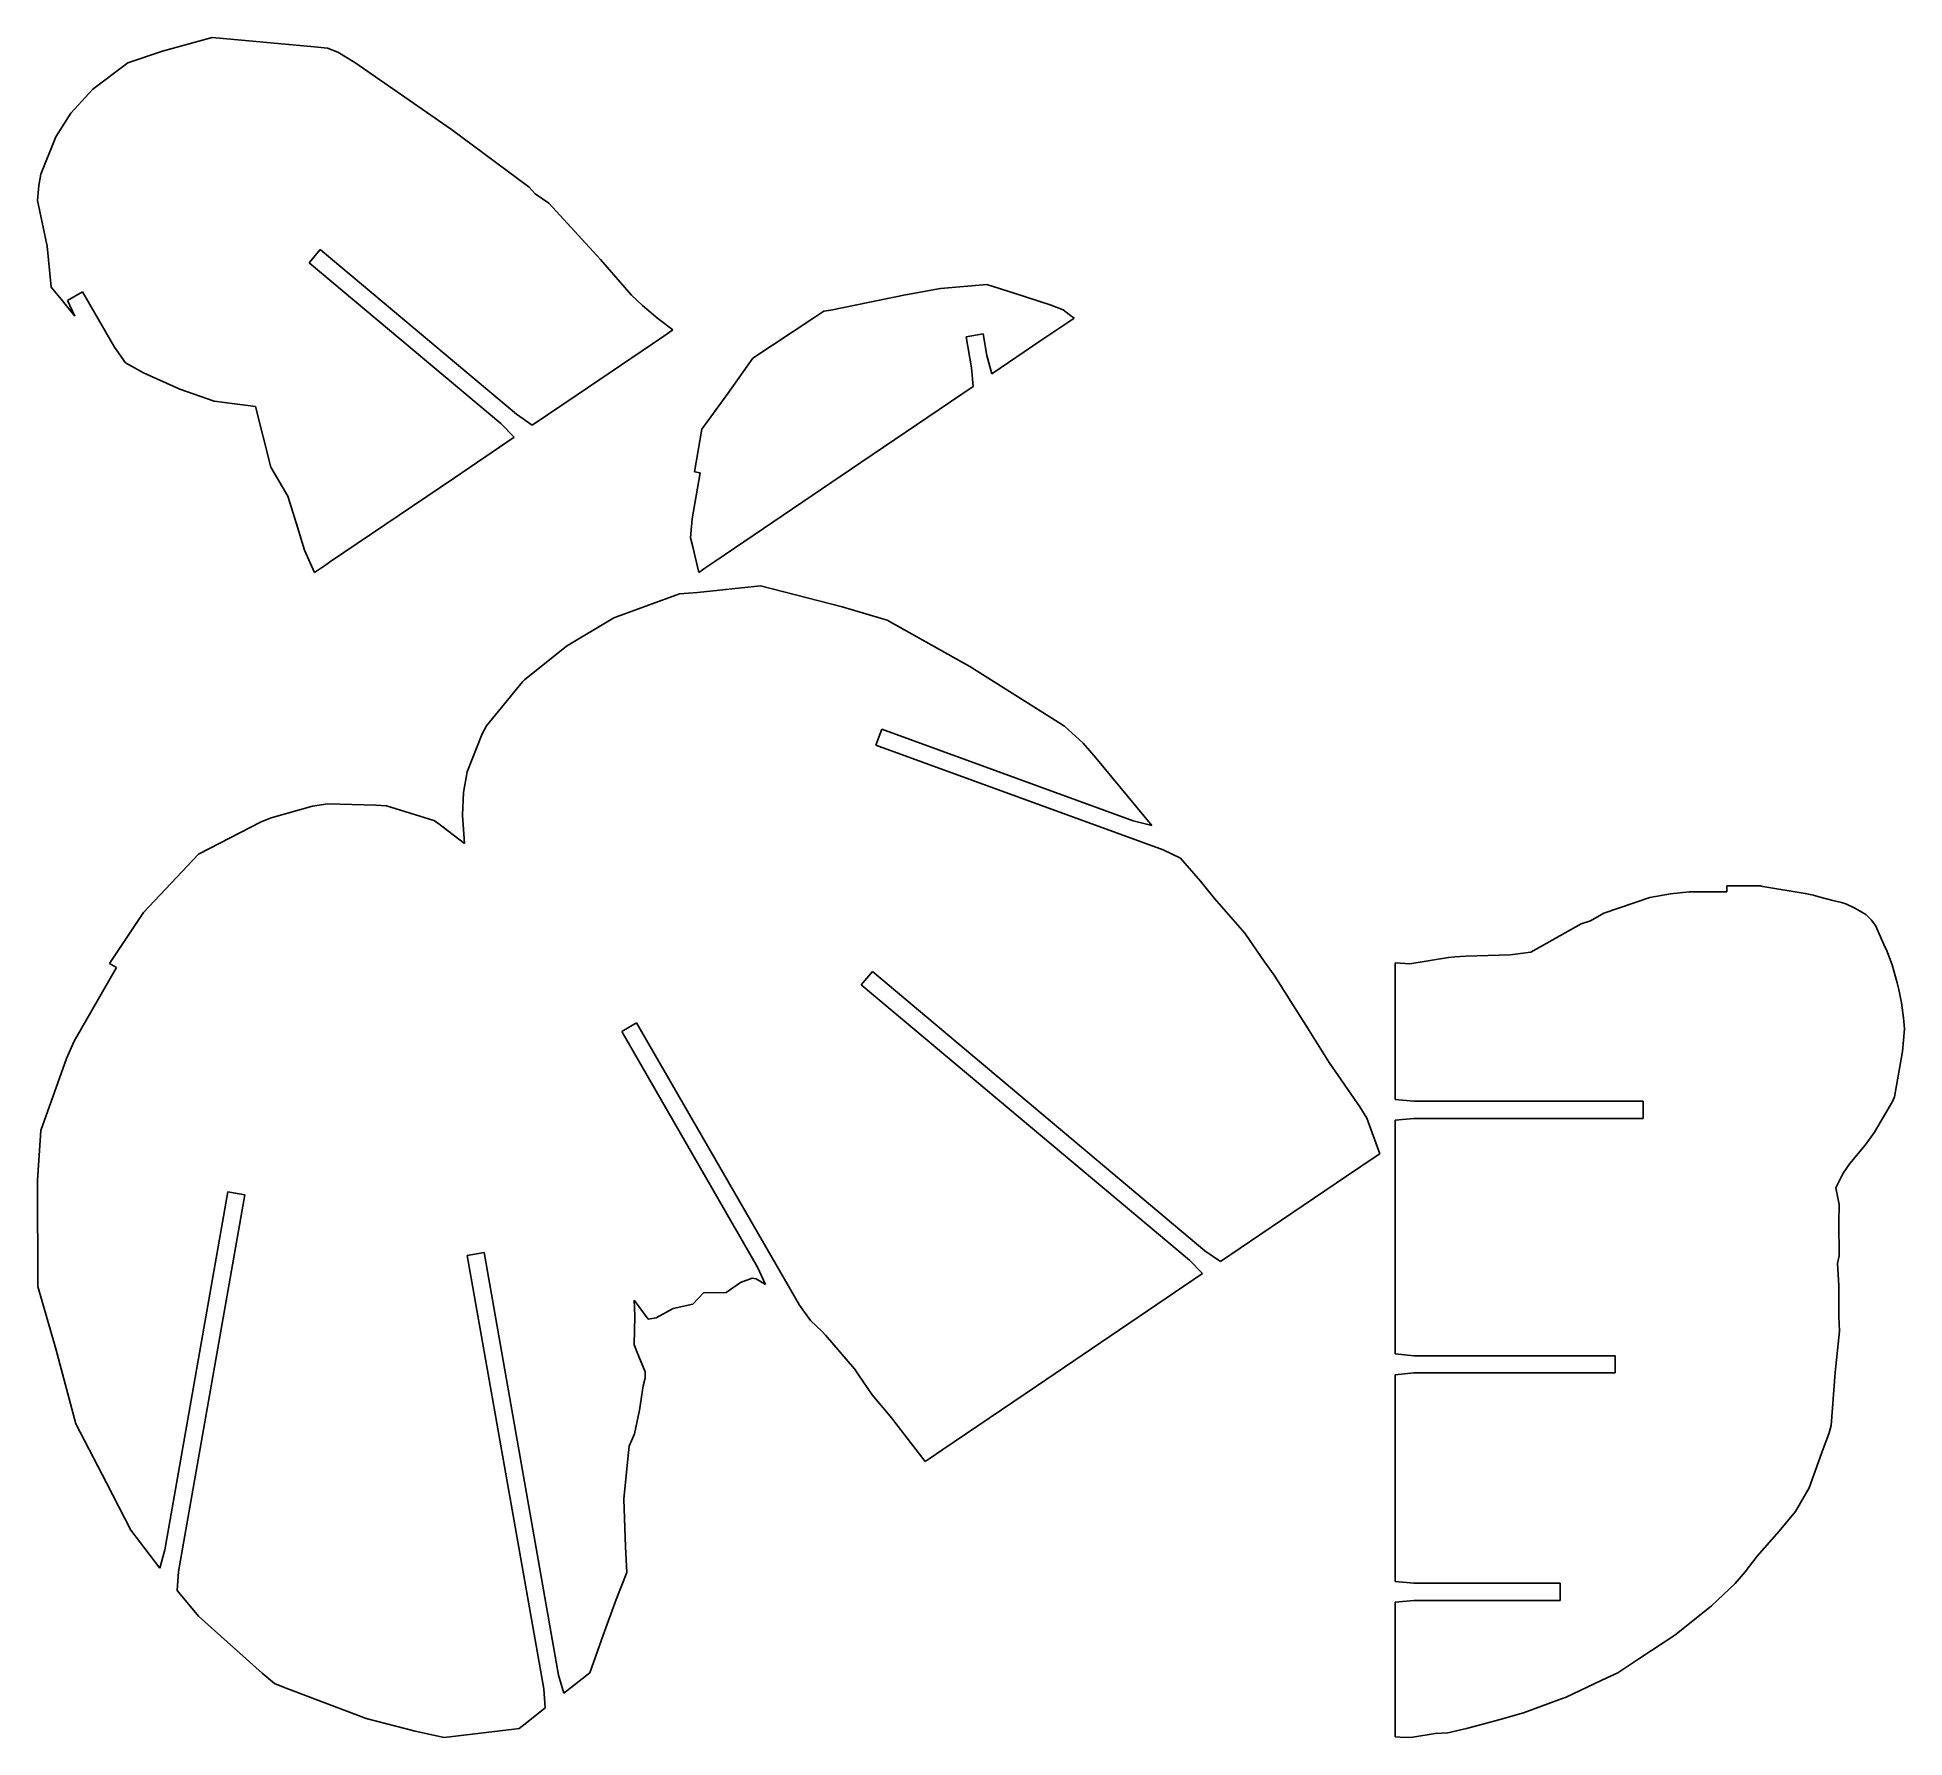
# Model space of a CAD drawing. Header units: inches. Extents: x -5 to 435, y 101 to 502.
import ezdxf

# ---------------------------------------------------------------- set-up
doc = ezdxf.new("R2010")
doc.units = ezdxf.units.IN
doc.header["$MEASUREMENT"] = 0
doc.layers.add('boundary', color=7, linetype='Continuous')

# ---------------------------------------------------------------- blocks, each defined once
blk = doc.blocks.new('block 2')
at = {"layer": 'boundary', "color": 5, "lineweight": 25, "true_color": 0x0000ff}
for points in [[(84.36, 103.05), (91.14, 101.49)], [(84.36, 103.05), (91.14, 101.49)], [(84.36, 103.05), (84.36, 103.05)], [(91.14, 101.49), (91.14, 101.49)]]:
    blk.add_lwpolyline(points, dxfattribs=at)
blk = doc.blocks.new('block 3')
at = {"layer": 'boundary', "color": 5, "lineweight": 25, "true_color": 0x0000ff}
for points in [[(91.14, 101.49), (107.66, 103.51)], [(91.14, 101.49), (107.66, 103.51)], [(91.14, 101.49), (91.14, 101.49)], [(107.66, 103.51), (107.66, 103.51)]]:
    blk.add_lwpolyline(points, dxfattribs=at)
blk = doc.blocks.new('block 4')
at = {"layer": 'boundary', "color": 5, "lineweight": 25, "true_color": 0x0000ff}
for points in [[(107.66, 103.51), (108.86, 103.64)], [(107.66, 103.51), (108.86, 103.64)], [(107.66, 103.51), (107.66, 103.51)], [(108.86, 103.64), (108.86, 103.64)]]:
    blk.add_lwpolyline(points, dxfattribs=at)
blk = doc.blocks.new('block 5')
at = {"layer": 'boundary', "color": 5, "lineweight": 25, "true_color": 0x0000ff}
for points in [[(108.86, 103.64), (111.32, 105.64)], [(108.86, 103.64), (111.32, 105.64)], [(111.32, 105.64), (111.32, 105.64)], [(108.86, 103.64), (108.86, 103.64)]]:
    blk.add_lwpolyline(points, dxfattribs=at)
blk = doc.blocks.new('block 6')
at = {"layer": 'boundary', "color": 5, "lineweight": 25, "true_color": 0x0000ff}
for points in [[(111.32, 105.64), (114.95, 108.49)], [(111.32, 105.64), (114.95, 108.49)], [(111.32, 105.64), (111.32, 105.64)], [(114.95, 108.49), (114.95, 108.49)]]:
    blk.add_lwpolyline(points, dxfattribs=at)
blk = doc.blocks.new('block 7')
at = {"layer": 'boundary', "color": 5, "lineweight": 25, "true_color": 0x0000ff}
for points in [[(114.95, 108.49), (114.61, 112.95)], [(114.95, 108.49), (114.61, 112.95)], [(114.61, 112.95), (114.61, 112.95)], [(114.95, 108.49), (114.95, 108.49)]]:
    blk.add_lwpolyline(points, dxfattribs=at)
blk = doc.blocks.new('block 8')
at = {"layer": 'boundary', "color": 5, "lineweight": 25, "true_color": 0x0000ff}
for points in [[(114.61, 112.95), (96.59, 215.12)], [(114.61, 112.95), (96.59, 215.12)], [(96.59, 215.12), (96.59, 215.12)], [(114.61, 112.95), (114.61, 112.95)]]:
    blk.add_lwpolyline(points, dxfattribs=at)
blk = doc.blocks.new('block 9')
at = {"layer": 'boundary', "color": 5, "lineweight": 25, "true_color": 0x0000ff}
for points in [[(96.59, 215.12), (100.58, 215.82)], [(96.59, 215.12), (100.58, 215.82)], [(100.58, 215.82), (100.58, 215.82)], [(96.59, 215.12), (96.59, 215.12)]]:
    blk.add_lwpolyline(points, dxfattribs=at)
blk = doc.blocks.new('block 10')
at = {"layer": 'boundary', "color": 5, "lineweight": 25, "true_color": 0x0000ff}
for points in [[(100.58, 215.82), (118.14, 116.24)], [(100.58, 215.82), (118.14, 116.24)], [(100.58, 215.82), (100.58, 215.82)], [(118.14, 116.24), (118.14, 116.24)]]:
    blk.add_lwpolyline(points, dxfattribs=at)
blk = doc.blocks.new('block 11')
at = {"layer": 'boundary', "color": 5, "lineweight": 25, "true_color": 0x0000ff}
for points in [[(118.14, 116.24), (119.35, 111.93)], [(118.14, 116.24), (119.35, 111.93)], [(118.14, 116.24), (118.14, 116.24)], [(119.35, 111.93), (119.35, 111.93)]]:
    blk.add_lwpolyline(points, dxfattribs=at)
blk = doc.blocks.new('block 12')
at = {"layer": 'boundary', "color": 5, "lineweight": 25, "true_color": 0x0000ff}
for points in [[(119.35, 111.93), (125.47, 116.73)], [(119.35, 111.93), (125.47, 116.73)], [(125.47, 116.73), (125.47, 116.73)], [(119.35, 111.93), (119.35, 111.93)]]:
    blk.add_lwpolyline(points, dxfattribs=at)
blk = doc.blocks.new('block 13')
at = {"layer": 'boundary', "color": 5, "lineweight": 25, "true_color": 0x0000ff}
for points in [[(125.47, 116.73), (128.64, 125.67)], [(125.47, 116.73), (128.64, 125.67)], [(128.64, 125.67), (128.64, 125.67)], [(125.47, 116.73), (125.47, 116.73)]]:
    blk.add_lwpolyline(points, dxfattribs=at)
blk = doc.blocks.new('block 14')
at = {"layer": 'boundary', "color": 5, "lineweight": 25, "true_color": 0x0000ff}
for points in [[(128.64, 125.67), (131.67, 134.01)], [(128.64, 125.67), (131.67, 134.01)], [(131.67, 134.01), (131.67, 134.01)], [(128.64, 125.67), (128.64, 125.67)]]:
    blk.add_lwpolyline(points, dxfattribs=at)
blk = doc.blocks.new('block 15')
at = {"layer": 'boundary', "color": 5, "lineweight": 25, "true_color": 0x0000ff}
for points in [[(131.67, 134.01), (134.19, 140.39)], [(131.67, 134.01), (134.19, 140.39)], [(134.19, 140.39), (134.19, 140.39)], [(131.67, 134.01), (131.67, 134.01)]]:
    blk.add_lwpolyline(points, dxfattribs=at)
blk = doc.blocks.new('block 16')
at = {"layer": 'boundary', "color": 5, "lineweight": 25, "true_color": 0x0000ff}
for points in [[(134.19, 140.39), (133.89, 146.46)], [(134.19, 140.39), (133.89, 146.46)], [(133.89, 146.46), (133.89, 146.46)], [(134.19, 140.39), (134.19, 140.39)]]:
    blk.add_lwpolyline(points, dxfattribs=at)
blk = doc.blocks.new('block 17')
at = {"layer": 'boundary', "color": 5, "lineweight": 25, "true_color": 0x0000ff}
for points in [[(133.89, 146.46), (133.51, 157.7)], [(133.89, 146.46), (133.51, 157.7)], [(133.51, 157.7), (133.51, 157.7)], [(133.89, 146.46), (133.89, 146.46)]]:
    blk.add_lwpolyline(points, dxfattribs=at)
blk = doc.blocks.new('block 18')
at = {"layer": 'boundary', "color": 5, "lineweight": 25, "true_color": 0x0000ff}
for points in [[(133.51, 157.7), (134.45, 167.21)], [(133.51, 157.7), (134.45, 167.21)], [(134.45, 167.21), (134.45, 167.21)], [(133.51, 157.7), (133.51, 157.7)]]:
    blk.add_lwpolyline(points, dxfattribs=at)
blk = doc.blocks.new('block 19')
at = {"layer": 'boundary', "color": 5, "lineweight": 25, "true_color": 0x0000ff}
for points in [[(134.45, 167.21), (134.77, 170.13)], [(134.45, 167.21), (134.77, 170.13)], [(134.77, 170.13), (134.77, 170.13)], [(134.45, 167.21), (134.45, 167.21)]]:
    blk.add_lwpolyline(points, dxfattribs=at)
blk = doc.blocks.new('block 20')
at = {"layer": 'boundary', "color": 5, "lineweight": 25, "true_color": 0x0000ff}
for points in [[(134.77, 170.13), (135.99, 173.06)], [(134.77, 170.13), (135.99, 173.06)], [(135.99, 173.06), (135.99, 173.06)], [(134.77, 170.13), (134.77, 170.13)]]:
    blk.add_lwpolyline(points, dxfattribs=at)
blk = doc.blocks.new('block 21')
at = {"layer": 'boundary', "color": 5, "lineweight": 25, "true_color": 0x0000ff}
for points in [[(135.99, 173.06), (137.2, 178.63)], [(135.99, 173.06), (137.2, 178.63)], [(137.2, 178.63), (137.2, 178.63)], [(135.99, 173.06), (135.99, 173.06)]]:
    blk.add_lwpolyline(points, dxfattribs=at)
blk = doc.blocks.new('block 22')
at = {"layer": 'boundary', "color": 5, "lineweight": 25, "true_color": 0x0000ff}
for points in [[(137.2, 178.63), (138.08, 184.34)], [(137.2, 178.63), (138.08, 184.34)], [(138.08, 184.34), (138.08, 184.34)], [(137.2, 178.63), (137.2, 178.63)]]:
    blk.add_lwpolyline(points, dxfattribs=at)
blk = doc.blocks.new('block 23')
at = {"layer": 'boundary', "color": 5, "lineweight": 25, "true_color": 0x0000ff}
for points in [[(138.08, 184.34), (138.55, 186.15)], [(138.08, 184.34), (138.55, 186.15)], [(138.55, 186.15), (138.55, 186.15)], [(138.08, 184.34), (138.08, 184.34)]]:
    blk.add_lwpolyline(points, dxfattribs=at)
blk = doc.blocks.new('block 24')
at = {"layer": 'boundary', "color": 5, "lineweight": 25, "true_color": 0x0000ff}
for points in [[(138.55, 186.15), (138.51, 187.65)], [(138.55, 186.15), (138.51, 187.65)], [(138.51, 187.65), (138.51, 187.65)], [(138.55, 186.15), (138.55, 186.15)]]:
    blk.add_lwpolyline(points, dxfattribs=at)
blk = doc.blocks.new('block 25')
at = {"layer": 'boundary', "color": 5, "lineweight": 25, "true_color": 0x0000ff}
for points in [[(138.51, 187.65), (136.52, 192.65)], [(138.51, 187.65), (136.52, 192.65)], [(136.52, 192.65), (136.52, 192.65)], [(138.51, 187.65), (138.51, 187.65)]]:
    blk.add_lwpolyline(points, dxfattribs=at)
blk = doc.blocks.new('block 26')
at = {"layer": 'boundary', "color": 5, "lineweight": 25, "true_color": 0x0000ff}
for points in [[(136.52, 192.65), (135.97, 194.13)], [(136.52, 192.65), (135.97, 194.13)], [(135.97, 194.13), (135.97, 194.13)], [(136.52, 192.65), (136.52, 192.65)]]:
    blk.add_lwpolyline(points, dxfattribs=at)
blk = doc.blocks.new('block 27')
at = {"layer": 'boundary', "color": 5, "lineweight": 25, "true_color": 0x0000ff}
for points in [[(135.97, 194.13), (136.08, 200.79)], [(135.97, 194.13), (136.08, 200.79)], [(136.08, 200.79), (136.08, 200.79)], [(135.97, 194.13), (135.97, 194.13)]]:
    blk.add_lwpolyline(points, dxfattribs=at)
blk = doc.blocks.new('block 28')
at = {"layer": 'boundary', "color": 5, "lineweight": 25, "true_color": 0x0000ff}
for points in [[(136.08, 200.79), (135.94, 204.59)], [(136.08, 200.79), (135.94, 204.59)], [(135.94, 204.59), (135.94, 204.59)], [(136.08, 200.79), (136.08, 200.79)]]:
    blk.add_lwpolyline(points, dxfattribs=at)
blk = doc.blocks.new('block 29')
at = {"layer": 'boundary', "color": 5, "lineweight": 25, "true_color": 0x0000ff}
for points in [[(135.94, 204.59), (139.25, 200.07)], [(135.94, 204.59), (139.25, 200.07)], [(135.94, 204.59), (135.94, 204.59)], [(139.25, 200.07), (139.25, 200.07)]]:
    blk.add_lwpolyline(points, dxfattribs=at)
blk = doc.blocks.new('block 30')
at = {"layer": 'boundary', "color": 5, "lineweight": 25, "true_color": 0x0000ff}
for points in [[(139.25, 200.07), (141.15, 200.37)], [(139.25, 200.07), (141.15, 200.37)], [(139.25, 200.07), (139.25, 200.07)], [(141.15, 200.37), (141.15, 200.37)]]:
    blk.add_lwpolyline(points, dxfattribs=at)
blk = doc.blocks.new('block 31')
at = {"layer": 'boundary', "color": 5, "lineweight": 25, "true_color": 0x0000ff}
for points in [[(141.15, 200.37), (145.11, 202.62)], [(141.15, 200.37), (145.11, 202.62)], [(145.11, 202.62), (145.11, 202.62)], [(141.15, 200.37), (141.15, 200.37)]]:
    blk.add_lwpolyline(points, dxfattribs=at)
blk = doc.blocks.new('block 32')
at = {"layer": 'boundary', "color": 5, "lineweight": 25, "true_color": 0x0000ff}
for points in [[(145.11, 202.62), (149.74, 203.6)], [(145.11, 202.62), (149.74, 203.6)], [(145.11, 202.62), (145.11, 202.62)], [(149.74, 203.6), (149.74, 203.6)]]:
    blk.add_lwpolyline(points, dxfattribs=at)
blk = doc.blocks.new('block 33')
at = {"layer": 'boundary', "color": 5, "lineweight": 25, "true_color": 0x0000ff}
for points in [[(149.74, 203.6), (152.27, 206.27)], [(149.74, 203.6), (152.27, 206.27)], [(149.74, 203.6), (149.74, 203.6)], [(152.27, 206.27), (152.27, 206.27)]]:
    blk.add_lwpolyline(points, dxfattribs=at)
blk = doc.blocks.new('block 34')
at = {"layer": 'boundary', "color": 5, "lineweight": 25, "true_color": 0x0000ff}
for points in [[(152.27, 206.27), (157.62, 206.37)], [(152.27, 206.27), (157.62, 206.37)], [(152.27, 206.27), (152.27, 206.27)], [(157.62, 206.37), (157.62, 206.37)]]:
    blk.add_lwpolyline(points, dxfattribs=at)
blk = doc.blocks.new('block 35')
at = {"layer": 'boundary', "color": 5, "lineweight": 25, "true_color": 0x0000ff}
for points in [[(157.62, 206.37), (160.99, 208.69)], [(157.62, 206.37), (160.99, 208.69)], [(160.99, 208.69), (160.99, 208.69)], [(157.62, 206.37), (157.62, 206.37)]]:
    blk.add_lwpolyline(points, dxfattribs=at)
blk = doc.blocks.new('block 36')
at = {"layer": 'boundary', "color": 5, "lineweight": 25, "true_color": 0x0000ff}
for points in [[(160.99, 208.69), (163.73, 209.74)], [(160.99, 208.69), (163.73, 209.74)], [(160.99, 208.69), (160.99, 208.69)], [(163.73, 209.74), (163.73, 209.74)]]:
    blk.add_lwpolyline(points, dxfattribs=at)
blk = doc.blocks.new('block 37')
at = {"layer": 'boundary', "color": 5, "lineweight": 25, "true_color": 0x0000ff}
for points in [[(163.73, 209.74), (164.69, 209.59)], [(163.73, 209.74), (164.69, 209.59)], [(163.73, 209.74), (163.73, 209.74)], [(164.69, 209.59), (164.69, 209.59)]]:
    blk.add_lwpolyline(points, dxfattribs=at)
blk = doc.blocks.new('block 38')
at = {"layer": 'boundary', "color": 5, "lineweight": 25, "true_color": 0x0000ff}
for points in [[(164.69, 209.59), (166.87, 208.29)], [(164.69, 209.59), (166.87, 208.29)], [(164.69, 209.59), (164.69, 209.59)], [(166.87, 208.29), (166.87, 208.29)]]:
    blk.add_lwpolyline(points, dxfattribs=at)
blk = doc.blocks.new('block 39')
at = {"layer": 'boundary', "color": 5, "lineweight": 25, "true_color": 0x0000ff}
for points in [[(166.87, 208.29), (165.02, 212.37)], [(166.87, 208.29), (165.02, 212.37)], [(165.02, 212.37), (165.02, 212.37)], [(166.87, 208.29), (166.87, 208.29)]]:
    blk.add_lwpolyline(points, dxfattribs=at)
blk = doc.blocks.new('block 40')
at = {"layer": 'boundary', "color": 5, "lineweight": 25, "true_color": 0x0000ff}
for points in [[(165.02, 212.37), (132.99, 267.84)], [(165.02, 212.37), (132.99, 267.84)], [(132.99, 267.84), (132.99, 267.84)], [(165.02, 212.37), (165.02, 212.37)]]:
    blk.add_lwpolyline(points, dxfattribs=at)
blk = doc.blocks.new('block 41')
at = {"layer": 'boundary', "color": 5, "lineweight": 25, "true_color": 0x0000ff}
for points in [[(132.99, 267.84), (136.5, 269.87)], [(132.99, 267.84), (136.5, 269.87)], [(136.5, 269.87), (136.5, 269.87)], [(132.99, 267.84), (132.99, 267.84)]]:
    blk.add_lwpolyline(points, dxfattribs=at)
blk = doc.blocks.new('block 42')
at = {"layer": 'boundary', "color": 5, "lineweight": 25, "true_color": 0x0000ff}
for points in [[(136.5, 269.87), (174.87, 203.41)], [(136.5, 269.87), (174.87, 203.41)], [(136.5, 269.87), (136.5, 269.87)], [(174.87, 203.41), (174.87, 203.41)]]:
    blk.add_lwpolyline(points, dxfattribs=at)
blk = doc.blocks.new('block 43')
at = {"layer": 'boundary', "color": 5, "lineweight": 25, "true_color": 0x0000ff}
for points in [[(174.87, 203.41), (177.48, 199.78)], [(174.87, 203.41), (177.48, 199.78)], [(174.87, 203.41), (174.87, 203.41)], [(177.48, 199.78), (177.48, 199.78)]]:
    blk.add_lwpolyline(points, dxfattribs=at)
blk = doc.blocks.new('block 44')
at = {"layer": 'boundary', "color": 5, "lineweight": 25, "true_color": 0x0000ff}
for points in [[(177.48, 199.78), (180.27, 197.14)], [(177.48, 199.78), (180.27, 197.14)], [(177.48, 199.78), (177.48, 199.78)], [(180.27, 197.14), (180.27, 197.14)]]:
    blk.add_lwpolyline(points, dxfattribs=at)
blk = doc.blocks.new('block 45')
at = {"layer": 'boundary', "color": 5, "lineweight": 25, "true_color": 0x0000ff}
for points in [[(180.27, 197.14), (181.01, 196.31)], [(180.27, 197.14), (181.01, 196.31)], [(180.27, 197.14), (180.27, 197.14)], [(181.01, 196.31), (181.01, 196.31)]]:
    blk.add_lwpolyline(points, dxfattribs=at)
blk = doc.blocks.new('block 46')
at = {"layer": 'boundary', "color": 5, "lineweight": 25, "true_color": 0x0000ff}
for points in [[(181.01, 196.31), (187.86, 188.37)], [(181.01, 196.31), (187.86, 188.37)], [(181.01, 196.31), (181.01, 196.31)], [(187.86, 188.37), (187.86, 188.37)]]:
    blk.add_lwpolyline(points, dxfattribs=at)
blk = doc.blocks.new('block 47')
at = {"layer": 'boundary', "color": 5, "lineweight": 25, "true_color": 0x0000ff}
for points in [[(187.86, 188.37), (188.82, 186.96)], [(187.86, 188.37), (188.82, 186.96)], [(187.86, 188.37), (187.86, 188.37)], [(188.82, 186.96), (188.82, 186.96)]]:
    blk.add_lwpolyline(points, dxfattribs=at)
blk = doc.blocks.new('block 48')
at = {"layer": 'boundary', "color": 5, "lineweight": 25, "true_color": 0x0000ff}
for points in [[(188.82, 186.96), (192.06, 182.23)], [(188.82, 186.96), (192.06, 182.23)], [(188.82, 186.96), (188.82, 186.96)], [(192.06, 182.23), (192.06, 182.23)]]:
    blk.add_lwpolyline(points, dxfattribs=at)
blk = doc.blocks.new('block 49')
at = {"layer": 'boundary', "color": 5, "lineweight": 25, "true_color": 0x0000ff}
for points in [[(192.06, 182.23), (196.65, 176.78)], [(192.06, 182.23), (196.65, 176.78)], [(192.06, 182.23), (192.06, 182.23)], [(196.65, 176.78), (196.65, 176.78)]]:
    blk.add_lwpolyline(points, dxfattribs=at)
blk = doc.blocks.new('block 50')
at = {"layer": 'boundary', "color": 5, "lineweight": 25, "true_color": 0x0000ff}
for points in [[(196.65, 176.78), (197.38, 175.8)], [(196.65, 176.78), (197.38, 175.8)], [(196.65, 176.78), (196.65, 176.78)], [(197.38, 175.8), (197.38, 175.8)]]:
    blk.add_lwpolyline(points, dxfattribs=at)
blk = doc.blocks.new('block 51')
at = {"layer": 'boundary', "color": 5, "lineweight": 25, "true_color": 0x0000ff}
for points in [[(197.38, 175.8), (200.24, 172.02)], [(197.38, 175.8), (200.24, 172.02)], [(197.38, 175.8), (197.38, 175.8)], [(200.24, 172.02), (200.24, 172.02)]]:
    blk.add_lwpolyline(points, dxfattribs=at)
blk = doc.blocks.new('block 52')
at = {"layer": 'boundary', "color": 5, "lineweight": 25, "true_color": 0x0000ff}
for points in [[(200.24, 172.02), (204.48, 166.53)], [(200.24, 172.02), (204.48, 166.53)], [(200.24, 172.02), (200.24, 172.02)], [(204.48, 166.53), (204.48, 166.53)]]:
    blk.add_lwpolyline(points, dxfattribs=at)
blk = doc.blocks.new('block 53')
at = {"layer": 'boundary', "color": 5, "lineweight": 25, "true_color": 0x0000ff}
for points in [[(204.48, 166.53), (205.47, 167.2)], [(204.48, 166.53), (205.47, 167.2)], [(204.48, 166.53), (204.48, 166.53)], [(205.47, 167.2), (205.47, 167.2)]]:
    blk.add_lwpolyline(points, dxfattribs=at)
blk = doc.blocks.new('block 54')
at = {"layer": 'boundary', "color": 5, "lineweight": 25, "true_color": 0x0000ff}
for points in [[(205.47, 167.2), (208.64, 169.35)], [(205.47, 167.2), (208.64, 169.35)], [(208.64, 169.35), (208.64, 169.35)], [(205.47, 167.2), (205.47, 167.2)]]:
    blk.add_lwpolyline(points, dxfattribs=at)
blk = doc.blocks.new('block 55')
at = {"layer": 'boundary', "color": 5, "lineweight": 25, "true_color": 0x0000ff}
for points in [[(208.64, 169.35), (230.75, 184.31)], [(208.64, 169.35), (230.75, 184.31)], [(230.75, 184.31), (230.75, 184.31)], [(208.64, 169.35), (208.64, 169.35)]]:
    blk.add_lwpolyline(points, dxfattribs=at)
blk = doc.blocks.new('block 56')
at = {"layer": 'boundary', "color": 5, "lineweight": 25, "true_color": 0x0000ff}
for points in [[(230.75, 184.31), (269.9, 210.81)], [(230.75, 184.31), (269.9, 210.81)], [(269.9, 210.81), (269.9, 210.81)], [(230.75, 184.31), (230.75, 184.31)]]:
    blk.add_lwpolyline(points, dxfattribs=at)
blk = doc.blocks.new('block 57')
at = {"layer": 'boundary', "color": 5, "lineweight": 25, "true_color": 0x0000ff}
for points in [[(269.9, 210.81), (266.77, 214.02)], [(269.9, 210.81), (266.77, 214.02)], [(266.77, 214.02), (266.77, 214.02)], [(269.9, 210.81), (269.9, 210.81)]]:
    blk.add_lwpolyline(points, dxfattribs=at)
blk = doc.blocks.new('block 58')
at = {"layer": 'boundary', "color": 5, "lineweight": 25, "true_color": 0x0000ff}
for points in [[(266.77, 214.02), (189.46, 278.89)], [(266.77, 214.02), (189.46, 278.89)], [(189.46, 278.89), (189.46, 278.89)], [(266.77, 214.02), (266.77, 214.02)]]:
    blk.add_lwpolyline(points, dxfattribs=at)
blk = doc.blocks.new('block 59')
at = {"layer": 'boundary', "color": 5, "lineweight": 25, "true_color": 0x0000ff}
for points in [[(189.46, 278.89), (192.07, 281.99)], [(189.46, 278.89), (192.07, 281.99)], [(192.07, 281.99), (192.07, 281.99)], [(189.46, 278.89), (189.46, 278.89)]]:
    blk.add_lwpolyline(points, dxfattribs=at)
blk = doc.blocks.new('block 60')
at = {"layer": 'boundary', "color": 5, "lineweight": 25, "true_color": 0x0000ff}
for points in [[(192.07, 281.99), (270.45, 216.22)], [(192.07, 281.99), (270.45, 216.22)], [(192.07, 281.99), (192.07, 281.99)], [(270.45, 216.22), (270.45, 216.22)]]:
    blk.add_lwpolyline(points, dxfattribs=at)
blk = doc.blocks.new('block 61')
at = {"layer": 'boundary', "color": 5, "lineweight": 25, "true_color": 0x0000ff}
for points in [[(270.45, 216.22), (274.15, 213.69)], [(270.45, 216.22), (274.15, 213.69)], [(270.45, 216.22), (270.45, 216.22)], [(274.15, 213.69), (274.15, 213.69)]]:
    blk.add_lwpolyline(points, dxfattribs=at)
blk = doc.blocks.new('block 62')
at = {"layer": 'boundary', "color": 5, "lineweight": 25, "true_color": 0x0000ff}
for points in [[(274.15, 213.69), (283.42, 219.96)], [(274.15, 213.69), (283.42, 219.96)], [(283.42, 219.96), (283.42, 219.96)], [(274.15, 213.69), (274.15, 213.69)]]:
    blk.add_lwpolyline(points, dxfattribs=at)
blk = doc.blocks.new('block 63')
at = {"layer": 'boundary', "color": 5, "lineweight": 25, "true_color": 0x0000ff}
for points in [[(283.42, 219.96), (303.83, 233.78)], [(283.42, 219.96), (303.83, 233.78)], [(303.83, 233.78), (303.83, 233.78)], [(283.42, 219.96), (283.42, 219.96)]]:
    blk.add_lwpolyline(points, dxfattribs=at)
blk = doc.blocks.new('block 64')
at = {"layer": 'boundary', "color": 5, "lineweight": 25, "true_color": 0x0000ff}
for points in [[(303.83, 233.78), (311.05, 238.66)], [(303.83, 233.78), (311.05, 238.66)], [(311.05, 238.66), (311.05, 238.66)], [(303.83, 233.78), (303.83, 233.78)]]:
    blk.add_lwpolyline(points, dxfattribs=at)
blk = doc.blocks.new('block 65')
at = {"layer": 'boundary', "color": 5, "lineweight": 25, "true_color": 0x0000ff}
for points in [[(311.05, 238.66), (311.65, 239.07)], [(311.05, 238.66), (311.65, 239.07)], [(311.05, 238.66), (311.05, 238.66)], [(311.65, 239.07), (311.65, 239.07)]]:
    blk.add_lwpolyline(points, dxfattribs=at)
blk = doc.blocks.new('block 66')
at = {"layer": 'boundary', "color": 5, "lineweight": 25, "true_color": 0x0000ff}
for points in [[(311.65, 239.07), (308.56, 247.47)], [(311.65, 239.07), (308.56, 247.47)], [(308.56, 247.47), (308.56, 247.47)], [(311.65, 239.07), (311.65, 239.07)]]:
    blk.add_lwpolyline(points, dxfattribs=at)
blk = doc.blocks.new('block 67')
at = {"layer": 'boundary', "color": 5, "lineweight": 25, "true_color": 0x0000ff}
for points in [[(308.56, 247.47), (306.93, 250.13)], [(308.56, 247.47), (306.93, 250.13)], [(306.93, 250.13), (306.93, 250.13)], [(308.56, 247.47), (308.56, 247.47)]]:
    blk.add_lwpolyline(points, dxfattribs=at)
blk = doc.blocks.new('block 68')
at = {"layer": 'boundary', "color": 5, "lineweight": 25, "true_color": 0x0000ff}
for points in [[(306.93, 250.13), (299.7, 260.53)], [(306.93, 250.13), (299.7, 260.53)], [(299.7, 260.53), (299.7, 260.53)], [(306.93, 250.13), (306.93, 250.13)]]:
    blk.add_lwpolyline(points, dxfattribs=at)
blk = doc.blocks.new('block 69')
at = {"layer": 'boundary', "color": 5, "lineweight": 25, "true_color": 0x0000ff}
for points in [[(299.7, 260.53), (294.6, 268.69)], [(299.7, 260.53), (294.6, 268.69)], [(294.6, 268.69), (294.6, 268.69)], [(299.7, 260.53), (299.7, 260.53)]]:
    blk.add_lwpolyline(points, dxfattribs=at)
blk = doc.blocks.new('block 70')
at = {"layer": 'boundary', "color": 5, "lineweight": 25, "true_color": 0x0000ff}
for points in [[(294.6, 268.69), (286.76, 281.15)], [(294.6, 268.69), (286.76, 281.15)], [(286.76, 281.15), (286.76, 281.15)], [(294.6, 268.69), (294.6, 268.69)]]:
    blk.add_lwpolyline(points, dxfattribs=at)
blk = doc.blocks.new('block 71')
at = {"layer": 'boundary', "color": 5, "lineweight": 25, "true_color": 0x0000ff}
for points in [[(286.76, 281.15), (284.51, 284.27)], [(286.76, 281.15), (284.51, 284.27)], [(284.51, 284.27), (284.51, 284.27)], [(286.76, 281.15), (286.76, 281.15)]]:
    blk.add_lwpolyline(points, dxfattribs=at)
blk = doc.blocks.new('block 72')
at = {"layer": 'boundary', "color": 5, "lineweight": 25, "true_color": 0x0000ff}
for points in [[(284.51, 284.27), (279.84, 291.01)], [(284.51, 284.27), (279.84, 291.01)], [(279.84, 291.01), (279.84, 291.01)], [(284.51, 284.27), (284.51, 284.27)]]:
    blk.add_lwpolyline(points, dxfattribs=at)
blk = doc.blocks.new('block 73')
at = {"layer": 'boundary', "color": 5, "lineweight": 25, "true_color": 0x0000ff}
for points in [[(279.84, 291.01), (272.72, 299.16)], [(279.84, 291.01), (272.72, 299.16)], [(272.72, 299.16), (272.72, 299.16)], [(279.84, 291.01), (279.84, 291.01)]]:
    blk.add_lwpolyline(points, dxfattribs=at)
blk = doc.blocks.new('block 74')
at = {"layer": 'boundary', "color": 5, "lineweight": 25, "true_color": 0x0000ff}
for points in [[(272.72, 299.16), (269.43, 303.3)], [(272.72, 299.16), (269.43, 303.3)], [(269.43, 303.3), (269.43, 303.3)], [(272.72, 299.16), (272.72, 299.16)]]:
    blk.add_lwpolyline(points, dxfattribs=at)
blk = doc.blocks.new('block 75')
at = {"layer": 'boundary', "color": 5, "lineweight": 25, "true_color": 0x0000ff}
for points in [[(269.43, 303.3), (264.66, 308.71)], [(269.43, 303.3), (264.66, 308.71)], [(264.66, 308.71), (264.66, 308.71)], [(269.43, 303.3), (269.43, 303.3)]]:
    blk.add_lwpolyline(points, dxfattribs=at)
blk = doc.blocks.new('block 76')
at = {"layer": 'boundary', "color": 5, "lineweight": 25, "true_color": 0x0000ff}
for points in [[(264.66, 308.71), (260.62, 310.65)], [(264.66, 308.71), (260.62, 310.65)], [(260.62, 310.65), (260.62, 310.65)], [(264.66, 308.71), (264.66, 308.71)]]:
    blk.add_lwpolyline(points, dxfattribs=at)
blk = doc.blocks.new('block 77')
at = {"layer": 'boundary', "color": 5, "lineweight": 25, "true_color": 0x0000ff}
for points in [[(260.62, 310.65), (192.9, 335.29)], [(260.62, 310.65), (192.9, 335.29)], [(192.9, 335.29), (192.9, 335.29)], [(260.62, 310.65), (260.62, 310.65)]]:
    blk.add_lwpolyline(points, dxfattribs=at)
blk = doc.blocks.new('block 78')
at = {"layer": 'boundary', "color": 5, "lineweight": 25, "true_color": 0x0000ff}
for points in [[(192.9, 335.29), (194.28, 339.1)], [(192.9, 335.29), (194.28, 339.1)], [(194.28, 339.1), (194.28, 339.1)], [(192.9, 335.29), (192.9, 335.29)]]:
    blk.add_lwpolyline(points, dxfattribs=at)
blk = doc.blocks.new('block 79')
at = {"layer": 'boundary', "color": 5, "lineweight": 25, "true_color": 0x0000ff}
for points in [[(194.28, 339.1), (253.56, 317.53)], [(194.28, 339.1), (253.56, 317.53)], [(194.28, 339.1), (194.28, 339.1)], [(253.56, 317.53), (253.56, 317.53)]]:
    blk.add_lwpolyline(points, dxfattribs=at)
blk = doc.blocks.new('block 80')
at = {"layer": 'boundary', "color": 5, "lineweight": 25, "true_color": 0x0000ff}
for points in [[(253.56, 317.53), (257.9, 316.42)], [(253.56, 317.53), (257.9, 316.42)], [(253.56, 317.53), (253.56, 317.53)], [(257.9, 316.42), (257.9, 316.42)]]:
    blk.add_lwpolyline(points, dxfattribs=at)
blk = doc.blocks.new('block 81')
at = {"layer": 'boundary', "color": 5, "lineweight": 25, "true_color": 0x0000ff}
for points in [[(257.9, 316.42), (244.72, 332.33)], [(257.9, 316.42), (244.72, 332.33)], [(244.72, 332.33), (244.72, 332.33)], [(257.9, 316.42), (257.9, 316.42)]]:
    blk.add_lwpolyline(points, dxfattribs=at)
blk = doc.blocks.new('block 82')
at = {"layer": 'boundary', "color": 5, "lineweight": 25, "true_color": 0x0000ff}
for points in [[(244.72, 332.33), (241.76, 335.79)], [(244.72, 332.33), (241.76, 335.79)], [(241.76, 335.79), (241.76, 335.79)], [(244.72, 332.33), (244.72, 332.33)]]:
    blk.add_lwpolyline(points, dxfattribs=at)
blk = doc.blocks.new('block 83')
at = {"layer": 'boundary', "color": 5, "lineweight": 25, "true_color": 0x0000ff}
for points in [[(241.76, 335.79), (237.31, 339.81)], [(241.76, 335.79), (237.31, 339.81)], [(237.31, 339.81), (237.31, 339.81)], [(241.76, 335.79), (241.76, 335.79)]]:
    blk.add_lwpolyline(points, dxfattribs=at)
blk = doc.blocks.new('block 84')
at = {"layer": 'boundary', "color": 5, "lineweight": 25, "true_color": 0x0000ff}
for points in [[(237.31, 339.81), (215.05, 353.87)], [(237.31, 339.81), (215.05, 353.87)], [(215.05, 353.87), (215.05, 353.87)], [(237.31, 339.81), (237.31, 339.81)]]:
    blk.add_lwpolyline(points, dxfattribs=at)
blk = doc.blocks.new('block 85')
at = {"layer": 'boundary', "color": 5, "lineweight": 25, "true_color": 0x0000ff}
for points in [[(215.05, 353.87), (195.59, 364.81)], [(215.05, 353.87), (195.59, 364.81)], [(195.59, 364.81), (195.59, 364.81)], [(215.05, 353.87), (215.05, 353.87)]]:
    blk.add_lwpolyline(points, dxfattribs=at)
blk = doc.blocks.new('block 86')
at = {"layer": 'boundary', "color": 5, "lineweight": 25, "true_color": 0x0000ff}
for points in [[(195.59, 364.81), (184.92, 367.93)], [(195.59, 364.81), (184.92, 367.93)], [(184.92, 367.93), (184.92, 367.93)], [(195.59, 364.81), (195.59, 364.81)]]:
    blk.add_lwpolyline(points, dxfattribs=at)
blk = doc.blocks.new('block 87')
at = {"layer": 'boundary', "color": 5, "lineweight": 25, "true_color": 0x0000ff}
for points in [[(184.92, 367.93), (165.69, 372.86)], [(184.92, 367.93), (165.69, 372.86)], [(165.69, 372.86), (165.69, 372.86)], [(184.92, 367.93), (184.92, 367.93)]]:
    blk.add_lwpolyline(points, dxfattribs=at)
blk = doc.blocks.new('block 88')
at = {"layer": 'boundary', "color": 5, "lineweight": 25, "true_color": 0x0000ff}
for points in [[(165.69, 372.86), (150.9, 371.27)], [(165.69, 372.86), (150.9, 371.27)], [(150.9, 371.27), (150.9, 371.27)], [(165.69, 372.86), (165.69, 372.86)]]:
    blk.add_lwpolyline(points, dxfattribs=at)
blk = doc.blocks.new('block 89')
at = {"layer": 'boundary', "color": 5, "lineweight": 25, "true_color": 0x0000ff}
for points in [[(150.9, 371.27), (146.62, 370.97)], [(150.9, 371.27), (146.62, 370.97)], [(146.62, 370.97), (146.62, 370.97)], [(150.9, 371.27), (150.9, 371.27)]]:
    blk.add_lwpolyline(points, dxfattribs=at)
blk = doc.blocks.new('block 90')
at = {"layer": 'boundary', "color": 5, "lineweight": 25, "true_color": 0x0000ff}
for points in [[(146.62, 370.97), (132.02, 365.64)], [(146.62, 370.97), (132.02, 365.64)], [(146.62, 370.97), (146.62, 370.97)], [(132.02, 365.64), (132.02, 365.64)]]:
    blk.add_lwpolyline(points, dxfattribs=at)
blk = doc.blocks.new('block 91')
at = {"layer": 'boundary', "color": 5, "lineweight": 25, "true_color": 0x0000ff}
for points in [[(132.02, 365.64), (131.15, 365.34)], [(132.02, 365.64), (131.15, 365.34)], [(131.15, 365.34), (131.15, 365.34)], [(132.02, 365.64), (132.02, 365.64)]]:
    blk.add_lwpolyline(points, dxfattribs=at)
blk = doc.blocks.new('block 92')
at = {"layer": 'boundary', "color": 5, "lineweight": 25, "true_color": 0x0000ff}
for points in [[(131.15, 365.34), (119.95, 358.61)], [(131.15, 365.34), (119.95, 358.61)], [(131.15, 365.34), (131.15, 365.34)], [(119.95, 358.61), (119.95, 358.61)]]:
    blk.add_lwpolyline(points, dxfattribs=at)
blk = doc.blocks.new('block 93')
at = {"layer": 'boundary', "color": 5, "lineweight": 25, "true_color": 0x0000ff}
for points in [[(119.95, 358.61), (110.11, 350.69)], [(119.95, 358.61), (110.11, 350.69)], [(119.95, 358.61), (119.95, 358.61)], [(110.11, 350.69), (110.11, 350.69)]]:
    blk.add_lwpolyline(points, dxfattribs=at)
blk = doc.blocks.new('block 94')
at = {"layer": 'boundary', "color": 5, "lineweight": 25, "true_color": 0x0000ff}
for points in [[(110.11, 350.69), (109.61, 350.22)], [(110.11, 350.69), (109.61, 350.22)], [(109.61, 350.22), (109.61, 350.22)], [(110.11, 350.69), (110.11, 350.69)]]:
    blk.add_lwpolyline(points, dxfattribs=at)
blk = doc.blocks.new('block 95')
at = {"layer": 'boundary', "color": 5, "lineweight": 25, "true_color": 0x0000ff}
for points in [[(109.61, 350.22), (101.15, 339.85)], [(109.61, 350.22), (101.15, 339.85)], [(109.61, 350.22), (109.61, 350.22)], [(101.15, 339.85), (101.15, 339.85)]]:
    blk.add_lwpolyline(points, dxfattribs=at)
blk = doc.blocks.new('block 96')
at = {"layer": 'boundary', "color": 5, "lineweight": 25, "true_color": 0x0000ff}
for points in [[(101.15, 339.85), (100.13, 337.96)], [(101.15, 339.85), (100.13, 337.96)], [(101.15, 339.85), (101.15, 339.85)], [(100.13, 337.96), (100.13, 337.96)]]:
    blk.add_lwpolyline(points, dxfattribs=at)
blk = doc.blocks.new('block 97')
at = {"layer": 'boundary', "color": 5, "lineweight": 25, "true_color": 0x0000ff}
for points in [[(100.13, 337.96), (96.56, 329.04)], [(100.13, 337.96), (96.56, 329.04)], [(100.13, 337.96), (100.13, 337.96)], [(96.56, 329.04), (96.56, 329.04)]]:
    blk.add_lwpolyline(points, dxfattribs=at)
blk = doc.blocks.new('block 98')
at = {"layer": 'boundary', "color": 5, "lineweight": 25, "true_color": 0x0000ff}
for points in [[(96.56, 329.04), (95.69, 324.2)], [(96.56, 329.04), (95.69, 324.2)], [(96.56, 329.04), (96.56, 329.04)], [(95.69, 324.2), (95.69, 324.2)]]:
    blk.add_lwpolyline(points, dxfattribs=at)
blk = doc.blocks.new('block 99')
at = {"layer": 'boundary', "color": 5, "lineweight": 25, "true_color": 0x0000ff}
for points in [[(95.69, 324.2), (95.47, 318.83)], [(95.69, 324.2), (95.47, 318.83)], [(95.69, 324.2), (95.69, 324.2)], [(95.47, 318.83), (95.47, 318.83)]]:
    blk.add_lwpolyline(points, dxfattribs=at)
blk = doc.blocks.new('block 100')
at = {"layer": 'boundary', "color": 5, "lineweight": 25, "true_color": 0x0000ff}
for points in [[(95.47, 318.83), (95.98, 312.12)], [(95.47, 318.83), (95.98, 312.12)], [(95.47, 318.83), (95.47, 318.83)], [(95.98, 312.12), (95.98, 312.12)]]:
    blk.add_lwpolyline(points, dxfattribs=at)
blk = doc.blocks.new('block 101')
at = {"layer": 'boundary', "color": 5, "lineweight": 25, "true_color": 0x0000ff}
for points in [[(95.98, 312.12), (89.62, 317.04)], [(95.98, 312.12), (89.62, 317.04)], [(89.62, 317.04), (89.62, 317.04)], [(95.98, 312.12), (95.98, 312.12)]]:
    blk.add_lwpolyline(points, dxfattribs=at)
blk = doc.blocks.new('block 102')
at = {"layer": 'boundary', "color": 5, "lineweight": 25, "true_color": 0x0000ff}
for points in [[(89.62, 317.04), (88.72, 317.56)], [(89.62, 317.04), (88.72, 317.56)], [(88.72, 317.56), (88.72, 317.56)], [(89.62, 317.04), (89.62, 317.04)]]:
    blk.add_lwpolyline(points, dxfattribs=at)
blk = doc.blocks.new('block 103')
at = {"layer": 'boundary', "color": 5, "lineweight": 25, "true_color": 0x0000ff}
for points in [[(88.72, 317.56), (77.55, 321)], [(88.72, 317.56), (77.55, 321)], [(77.55, 321), (77.55, 321)], [(88.72, 317.56), (88.72, 317.56)]]:
    blk.add_lwpolyline(points, dxfattribs=at)
blk = doc.blocks.new('block 104')
at = {"layer": 'boundary', "color": 5, "lineweight": 25, "true_color": 0x0000ff}
for points in [[(77.55, 321), (75.07, 321.21)], [(77.55, 321), (75.07, 321.21)], [(75.07, 321.21), (75.07, 321.21)], [(77.55, 321), (77.55, 321)]]:
    blk.add_lwpolyline(points, dxfattribs=at)
blk = doc.blocks.new('block 105')
at = {"layer": 'boundary', "color": 5, "lineweight": 25, "true_color": 0x0000ff}
for points in [[(75.07, 321.21), (63.74, 321.52)], [(75.07, 321.21), (63.74, 321.52)], [(63.74, 321.52), (63.74, 321.52)], [(75.07, 321.21), (75.07, 321.21)]]:
    blk.add_lwpolyline(points, dxfattribs=at)
blk = doc.blocks.new('block 106')
at = {"layer": 'boundary', "color": 5, "lineweight": 25, "true_color": 0x0000ff}
for points in [[(63.74, 321.52), (60.12, 320.92)], [(63.74, 321.52), (60.12, 320.92)], [(63.74, 321.52), (63.74, 321.52)], [(60.12, 320.92), (60.12, 320.92)]]:
    blk.add_lwpolyline(points, dxfattribs=at)
blk = doc.blocks.new('block 107')
at = {"layer": 'boundary', "color": 5, "lineweight": 25, "true_color": 0x0000ff}
for points in [[(60.12, 320.92), (50.4, 318.17)], [(60.12, 320.92), (50.4, 318.17)], [(50.4, 318.17), (50.4, 318.17)], [(60.12, 320.92), (60.12, 320.92)]]:
    blk.add_lwpolyline(points, dxfattribs=at)
blk = doc.blocks.new('block 108')
at = {"layer": 'boundary', "color": 5, "lineweight": 25, "true_color": 0x0000ff}
for points in [[(50.4, 318.17), (48.02, 317.24)], [(50.4, 318.17), (48.02, 317.24)], [(48.02, 317.24), (48.02, 317.24)], [(50.4, 318.17), (50.4, 318.17)]]:
    blk.add_lwpolyline(points, dxfattribs=at)
blk = doc.blocks.new('block 109')
at = {"layer": 'boundary', "color": 5, "lineweight": 25, "true_color": 0x0000ff}
for points in [[(48.02, 317.24), (33.25, 309.63)], [(48.02, 317.24), (33.25, 309.63)], [(48.02, 317.24), (48.02, 317.24)], [(33.25, 309.63), (33.25, 309.63)]]:
    blk.add_lwpolyline(points, dxfattribs=at)
blk = doc.blocks.new('block 110')
at = {"layer": 'boundary', "color": 5, "lineweight": 25, "true_color": 0x0000ff}
for points in [[(33.25, 309.63), (20.29, 295.91)], [(33.25, 309.63), (20.29, 295.91)], [(33.25, 309.63), (33.25, 309.63)], [(20.29, 295.91), (20.29, 295.91)]]:
    blk.add_lwpolyline(points, dxfattribs=at)
blk = doc.blocks.new('block 111')
at = {"layer": 'boundary', "color": 5, "lineweight": 25, "true_color": 0x0000ff}
for points in [[(20.29, 295.91), (12.29, 283.89)], [(20.29, 295.91), (12.29, 283.89)], [(20.29, 295.91), (20.29, 295.91)], [(12.29, 283.89), (12.29, 283.89)]]:
    blk.add_lwpolyline(points, dxfattribs=at)
blk = doc.blocks.new('block 112')
at = {"layer": 'boundary', "color": 5, "lineweight": 25, "true_color": 0x0000ff}
for points in [[(12.29, 283.89), (13.98, 282.91)], [(12.29, 283.89), (13.98, 282.91)], [(12.29, 283.89), (12.29, 283.89)], [(13.98, 282.91), (13.98, 282.91)]]:
    blk.add_lwpolyline(points, dxfattribs=at)
blk = doc.blocks.new('block 113')
at = {"layer": 'boundary', "color": 5, "lineweight": 25, "true_color": 0x0000ff}
for points in [[(13.98, 282.91), (3.98, 265.58)], [(13.98, 282.91), (3.98, 265.58)], [(13.98, 282.91), (13.98, 282.91)], [(3.98, 265.58), (3.98, 265.58)]]:
    blk.add_lwpolyline(points, dxfattribs=at)
blk = doc.blocks.new('block 114')
at = {"layer": 'boundary', "color": 5, "lineweight": 25, "true_color": 0x0000ff}
for points in [[(3.98, 265.58), (2.13, 261.5)], [(3.98, 265.58), (2.13, 261.5)], [(3.98, 265.58), (3.98, 265.58)], [(2.13, 261.5), (2.13, 261.5)]]:
    blk.add_lwpolyline(points, dxfattribs=at)
blk = doc.blocks.new('block 115')
at = {"layer": 'boundary', "color": 5, "lineweight": 25, "true_color": 0x0000ff}
for points in [[(2.13, 261.5), (-3.86, 244.5)], [(2.13, 261.5), (-3.86, 244.5)], [(2.13, 261.5), (2.13, 261.5)], [(-3.86, 244.5), (-3.86, 244.5)]]:
    blk.add_lwpolyline(points, dxfattribs=at)
blk = doc.blocks.new('block 116')
at = {"layer": 'boundary', "color": 5, "lineweight": 25, "true_color": 0x0000ff}
for points in [[(-3.86, 244.5), (-4.71, 232.84)], [(-3.86, 244.5), (-4.71, 232.84)], [(-3.86, 244.5), (-3.86, 244.5)], [(-4.71, 232.84), (-4.71, 232.84)]]:
    blk.add_lwpolyline(points, dxfattribs=at)
blk = doc.blocks.new('block 117')
at = {"layer": 'boundary', "color": 5, "lineweight": 25, "true_color": 0x0000ff}
for points in [[(-4.71, 232.84), (-4.57, 207.81)], [(-4.71, 232.84), (-4.57, 207.81)], [(-4.71, 232.84), (-4.71, 232.84)], [(-4.57, 207.81), (-4.57, 207.81)]]:
    blk.add_lwpolyline(points, dxfattribs=at)
blk = doc.blocks.new('block 118')
at = {"layer": 'boundary', "color": 5, "lineweight": 25, "true_color": 0x0000ff}
for points in [[(-4.57, 207.81), (-0.34, 193.06)], [(-4.57, 207.81), (-0.34, 193.06)], [(-4.57, 207.81), (-4.57, 207.81)], [(-0.34, 193.06), (-0.34, 193.06)]]:
    blk.add_lwpolyline(points, dxfattribs=at)
blk = doc.blocks.new('block 119')
at = {"layer": 'boundary', "color": 5, "lineweight": 25, "true_color": 0x0000ff}
for points in [[(-0.34, 193.06), (4.34, 175.44)], [(-0.34, 193.06), (4.34, 175.44)], [(-0.34, 193.06), (-0.34, 193.06)], [(4.34, 175.44), (4.34, 175.44)]]:
    blk.add_lwpolyline(points, dxfattribs=at)
blk = doc.blocks.new('block 120')
at = {"layer": 'boundary', "color": 5, "lineweight": 25, "true_color": 0x0000ff}
for points in [[(4.34, 175.44), (11.62, 161.56)], [(4.34, 175.44), (11.62, 161.56)], [(4.34, 175.44), (4.34, 175.44)], [(11.62, 161.56), (11.62, 161.56)]]:
    blk.add_lwpolyline(points, dxfattribs=at)
blk = doc.blocks.new('block 121')
at = {"layer": 'boundary', "color": 5, "lineweight": 25, "true_color": 0x0000ff}
for points in [[(11.62, 161.56), (17.33, 150.35)], [(11.62, 161.56), (17.33, 150.35)], [(11.62, 161.56), (11.62, 161.56)], [(17.33, 150.35), (17.33, 150.35)]]:
    blk.add_lwpolyline(points, dxfattribs=at)
blk = doc.blocks.new('block 122')
at = {"layer": 'boundary', "color": 5, "lineweight": 25, "true_color": 0x0000ff}
for points in [[(17.33, 150.35), (24.13, 141.44)], [(17.33, 150.35), (24.13, 141.44)], [(17.33, 150.35), (17.33, 150.35)], [(24.13, 141.44), (24.13, 141.44)]]:
    blk.add_lwpolyline(points, dxfattribs=at)
blk = doc.blocks.new('block 123')
at = {"layer": 'boundary', "color": 5, "lineweight": 25, "true_color": 0x0000ff}
for points in [[(24.13, 141.44), (25.34, 145.76)], [(24.13, 141.44), (25.34, 145.76)], [(25.34, 145.76), (25.34, 145.76)], [(24.13, 141.44), (24.13, 141.44)]]:
    blk.add_lwpolyline(points, dxfattribs=at)
blk = doc.blocks.new('block 124')
at = {"layer": 'boundary', "color": 5, "lineweight": 25, "true_color": 0x0000ff}
for points in [[(25.34, 145.76), (40.21, 230.1)], [(25.34, 145.76), (40.21, 230.1)], [(40.21, 230.1), (40.21, 230.1)], [(25.34, 145.76), (25.34, 145.76)]]:
    blk.add_lwpolyline(points, dxfattribs=at)
blk = doc.blocks.new('block 125')
at = {"layer": 'boundary', "color": 5, "lineweight": 25, "true_color": 0x0000ff}
for points in [[(40.21, 230.1), (44.2, 229.39)], [(40.21, 230.1), (44.2, 229.39)], [(40.21, 230.1), (40.21, 230.1)], [(44.2, 229.39), (44.2, 229.39)]]:
    blk.add_lwpolyline(points, dxfattribs=at)
blk = doc.blocks.new('block 126')
at = {"layer": 'boundary', "color": 5, "lineweight": 25, "true_color": 0x0000ff}
for points in [[(44.2, 229.39), (28.54, 140.6)], [(44.2, 229.39), (28.54, 140.6)], [(44.2, 229.39), (44.2, 229.39)], [(28.54, 140.6), (28.54, 140.6)]]:
    blk.add_lwpolyline(points, dxfattribs=at)
blk = doc.blocks.new('block 127')
at = {"layer": 'boundary', "color": 5, "lineweight": 25, "true_color": 0x0000ff}
for points in [[(28.54, 140.6), (28.2, 136.14)], [(28.54, 140.6), (28.2, 136.14)], [(28.54, 140.6), (28.54, 140.6)], [(28.2, 136.14), (28.2, 136.14)]]:
    blk.add_lwpolyline(points, dxfattribs=at)
blk = doc.blocks.new('block 128')
at = {"layer": 'boundary', "color": 5, "lineweight": 25, "true_color": 0x0000ff}
for points in [[(28.2, 136.14), (33.24, 130.12)], [(28.2, 136.14), (33.24, 130.12)], [(28.2, 136.14), (28.2, 136.14)], [(33.24, 130.12), (33.24, 130.12)]]:
    blk.add_lwpolyline(points, dxfattribs=at)
blk = doc.blocks.new('block 129')
at = {"layer": 'boundary', "color": 5, "lineweight": 25, "true_color": 0x0000ff}
for points in [[(33.24, 130.12), (48.3, 116.69)], [(33.24, 130.12), (48.3, 116.69)], [(33.24, 130.12), (33.24, 130.12)], [(48.3, 116.69), (48.3, 116.69)]]:
    blk.add_lwpolyline(points, dxfattribs=at)
blk = doc.blocks.new('block 130')
at = {"layer": 'boundary', "color": 5, "lineweight": 25, "true_color": 0x0000ff}
for points in [[(48.3, 116.69), (51.17, 114.22)], [(48.3, 116.69), (51.17, 114.22)], [(48.3, 116.69), (48.3, 116.69)], [(51.17, 114.22), (51.17, 114.22)]]:
    blk.add_lwpolyline(points, dxfattribs=at)
blk = doc.blocks.new('block 131')
at = {"layer": 'boundary', "color": 5, "lineweight": 25, "true_color": 0x0000ff}
for points in [[(51.17, 114.22), (53.27, 113.4)], [(51.17, 114.22), (53.27, 113.4)], [(51.17, 114.22), (51.17, 114.22)], [(53.27, 113.4), (53.27, 113.4)]]:
    blk.add_lwpolyline(points, dxfattribs=at)
blk = doc.blocks.new('block 132')
at = {"layer": 'boundary', "color": 5, "lineweight": 25, "true_color": 0x0000ff}
for points in [[(53.27, 113.4), (72.77, 105.97)], [(53.27, 113.4), (72.77, 105.97)], [(53.27, 113.4), (53.27, 113.4)], [(72.77, 105.97), (72.77, 105.97)]]:
    blk.add_lwpolyline(points, dxfattribs=at)
blk = doc.blocks.new('block 133')
at = {"layer": 'boundary', "color": 5, "lineweight": 25, "true_color": 0x0000ff}
for points in [[(72.77, 105.97), (84.36, 103.05)], [(72.77, 105.97), (84.36, 103.05)], [(72.77, 105.97), (72.77, 105.97)], [(84.36, 103.05), (84.36, 103.05)]]:
    blk.add_lwpolyline(points, dxfattribs=at)
blk = doc.blocks.new('block 134')
at = {"layer": 'boundary', "color": 5, "lineweight": 25, "true_color": 0x0000ff}
for points in [[(381.48, 125.83), (389.8, 132.58)], [(381.48, 125.83), (389.8, 132.58)], [(389.8, 132.58), (389.8, 132.58)], [(381.48, 125.83), (381.48, 125.83)]]:
    blk.add_lwpolyline(points, dxfattribs=at)
blk = doc.blocks.new('block 135')
at = {"layer": 'boundary', "color": 5, "lineweight": 25, "true_color": 0x0000ff}
for points in [[(389.8, 132.58), (395.4, 137.81)], [(389.8, 132.58), (395.4, 137.81)], [(395.4, 137.81), (395.4, 137.81)], [(389.8, 132.58), (389.8, 132.58)]]:
    blk.add_lwpolyline(points, dxfattribs=at)
blk = doc.blocks.new('block 136')
at = {"layer": 'boundary', "color": 5, "lineweight": 25, "true_color": 0x0000ff}
for points in [[(395.4, 137.81), (397.78, 140.59)], [(395.4, 137.81), (397.78, 140.59)], [(395.4, 137.81), (395.4, 137.81)], [(397.78, 140.59), (397.78, 140.59)]]:
    blk.add_lwpolyline(points, dxfattribs=at)
blk = doc.blocks.new('block 137')
at = {"layer": 'boundary', "color": 5, "lineweight": 25, "true_color": 0x0000ff}
for points in [[(397.78, 140.59), (400.58, 144.28)], [(397.78, 140.59), (400.58, 144.28)], [(400.58, 144.28), (400.58, 144.28)], [(397.78, 140.59), (397.78, 140.59)]]:
    blk.add_lwpolyline(points, dxfattribs=at)
blk = doc.blocks.new('block 138')
at = {"layer": 'boundary', "color": 5, "lineweight": 25, "true_color": 0x0000ff}
for points in [[(400.58, 144.28), (405.75, 150.15)], [(400.58, 144.28), (405.75, 150.15)], [(405.75, 150.15), (405.75, 150.15)], [(400.58, 144.28), (400.58, 144.28)]]:
    blk.add_lwpolyline(points, dxfattribs=at)
blk = doc.blocks.new('block 139')
at = {"layer": 'boundary', "color": 5, "lineweight": 25, "true_color": 0x0000ff}
for points in [[(405.75, 150.15), (409.62, 154.76)], [(405.75, 150.15), (409.62, 154.76)], [(409.62, 154.76), (409.62, 154.76)], [(405.75, 150.15), (405.75, 150.15)]]:
    blk.add_lwpolyline(points, dxfattribs=at)
blk = doc.blocks.new('block 140')
at = {"layer": 'boundary', "color": 5, "lineweight": 25, "true_color": 0x0000ff}
for points in [[(409.62, 154.76), (412.87, 160.38)], [(409.62, 154.76), (412.87, 160.38)], [(412.87, 160.38), (412.87, 160.38)], [(409.62, 154.76), (409.62, 154.76)]]:
    blk.add_lwpolyline(points, dxfattribs=at)
blk = doc.blocks.new('block 141')
at = {"layer": 'boundary', "color": 5, "lineweight": 25, "true_color": 0x0000ff}
for points in [[(412.87, 160.38), (416.11, 169.5)], [(412.87, 160.38), (416.11, 169.5)], [(416.11, 169.5), (416.11, 169.5)], [(412.87, 160.38), (412.87, 160.38)]]:
    blk.add_lwpolyline(points, dxfattribs=at)
blk = doc.blocks.new('block 142')
at = {"layer": 'boundary', "color": 5, "lineweight": 25, "true_color": 0x0000ff}
for points in [[(416.11, 169.5), (417.49, 173.06)], [(416.11, 169.5), (417.49, 173.06)], [(417.49, 173.06), (417.49, 173.06)], [(416.11, 169.5), (416.11, 169.5)]]:
    blk.add_lwpolyline(points, dxfattribs=at)
blk = doc.blocks.new('block 143')
at = {"layer": 'boundary', "color": 5, "lineweight": 25, "true_color": 0x0000ff}
for points in [[(417.49, 173.06), (418.06, 175.02)], [(417.49, 173.06), (418.06, 175.02)], [(417.49, 173.06), (417.49, 173.06)], [(418.06, 175.02), (418.06, 175.02)]]:
    blk.add_lwpolyline(points, dxfattribs=at)
blk = doc.blocks.new('block 144')
at = {"layer": 'boundary', "color": 5, "lineweight": 25, "true_color": 0x0000ff}
for points in [[(418.06, 175.02), (418.96, 187.49)], [(418.06, 175.02), (418.96, 187.49)], [(418.96, 187.49), (418.96, 187.49)], [(418.06, 175.02), (418.06, 175.02)]]:
    blk.add_lwpolyline(points, dxfattribs=at)
blk = doc.blocks.new('block 145')
at = {"layer": 'boundary', "color": 5, "lineweight": 25, "true_color": 0x0000ff}
for points in [[(418.96, 187.49), (419.99, 197.26)], [(418.96, 187.49), (419.99, 197.26)], [(419.99, 197.26), (419.99, 197.26)], [(418.96, 187.49), (418.96, 187.49)]]:
    blk.add_lwpolyline(points, dxfattribs=at)
blk = doc.blocks.new('block 146')
at = {"layer": 'boundary', "color": 5, "lineweight": 25, "true_color": 0x0000ff}
for points in [[(419.99, 197.26), (419.85, 200.69)], [(419.99, 197.26), (419.85, 200.69)], [(419.85, 200.69), (419.85, 200.69)], [(419.99, 197.26), (419.99, 197.26)]]:
    blk.add_lwpolyline(points, dxfattribs=at)
blk = doc.blocks.new('block 147')
at = {"layer": 'boundary', "color": 5, "lineweight": 25, "true_color": 0x0000ff}
for points in [[(419.85, 200.69), (419.85, 207.98)], [(419.85, 200.69), (419.85, 207.98)], [(419.85, 207.98), (419.85, 207.98)], [(419.85, 200.69), (419.85, 200.69)]]:
    blk.add_lwpolyline(points, dxfattribs=at)
blk = doc.blocks.new('block 148')
at = {"layer": 'boundary', "color": 5, "lineweight": 25, "true_color": 0x0000ff}
for points in [[(419.85, 207.98), (419.53, 213.17)], [(419.85, 207.98), (419.53, 213.17)], [(419.53, 213.17), (419.53, 213.17)], [(419.85, 207.98), (419.85, 207.98)]]:
    blk.add_lwpolyline(points, dxfattribs=at)
blk = doc.blocks.new('block 149')
at = {"layer": 'boundary', "color": 5, "lineweight": 25, "true_color": 0x0000ff}
for points in [[(419.53, 213.17), (419.88, 214.98)], [(419.53, 213.17), (419.88, 214.98)], [(419.53, 213.17), (419.53, 213.17)], [(419.88, 214.98), (419.88, 214.98)]]:
    blk.add_lwpolyline(points, dxfattribs=at)
blk = doc.blocks.new('block 150')
at = {"layer": 'boundary', "color": 5, "lineweight": 25, "true_color": 0x0000ff}
for points in [[(419.88, 214.98), (419.81, 222.82)], [(419.88, 214.98), (419.81, 222.82)], [(419.81, 222.82), (419.81, 222.82)], [(419.88, 214.98), (419.88, 214.98)]]:
    blk.add_lwpolyline(points, dxfattribs=at)
blk = doc.blocks.new('block 151')
at = {"layer": 'boundary', "color": 5, "lineweight": 25, "true_color": 0x0000ff}
for points in [[(419.81, 222.82), (419.87, 227.11)], [(419.81, 222.82), (419.87, 227.11)], [(419.87, 227.11), (419.87, 227.11)], [(419.81, 222.82), (419.81, 222.82)]]:
    blk.add_lwpolyline(points, dxfattribs=at)
blk = doc.blocks.new('block 152')
at = {"layer": 'boundary', "color": 5, "lineweight": 25, "true_color": 0x0000ff}
for points in [[(419.87, 227.11), (419.14, 231)], [(419.87, 227.11), (419.14, 231)], [(419.14, 231), (419.14, 231)], [(419.87, 227.11), (419.87, 227.11)]]:
    blk.add_lwpolyline(points, dxfattribs=at)
blk = doc.blocks.new('block 153')
at = {"layer": 'boundary', "color": 5, "lineweight": 25, "true_color": 0x0000ff}
for points in [[(419.14, 231), (420.83, 234.46)], [(419.14, 231), (420.83, 234.46)], [(420.83, 234.46), (420.83, 234.46)], [(419.14, 231), (419.14, 231)]]:
    blk.add_lwpolyline(points, dxfattribs=at)
blk = doc.blocks.new('block 154')
at = {"layer": 'boundary', "color": 5, "lineweight": 25, "true_color": 0x0000ff}
for points in [[(420.83, 234.46), (422.43, 236.78)], [(420.83, 234.46), (422.43, 236.78)], [(420.83, 234.46), (420.83, 234.46)], [(422.43, 236.78), (422.43, 236.78)]]:
    blk.add_lwpolyline(points, dxfattribs=at)
blk = doc.blocks.new('block 155')
at = {"layer": 'boundary', "color": 5, "lineweight": 25, "true_color": 0x0000ff}
for points in [[(422.43, 236.78), (426.06, 241.1)], [(422.43, 236.78), (426.06, 241.1)], [(426.06, 241.1), (426.06, 241.1)], [(422.43, 236.78), (422.43, 236.78)]]:
    blk.add_lwpolyline(points, dxfattribs=at)
blk = doc.blocks.new('block 156')
at = {"layer": 'boundary', "color": 5, "lineweight": 25, "true_color": 0x0000ff}
for points in [[(426.06, 241.1), (428.24, 244.12)], [(426.06, 241.1), (428.24, 244.12)], [(428.24, 244.12), (428.24, 244.12)], [(426.06, 241.1), (426.06, 241.1)]]:
    blk.add_lwpolyline(points, dxfattribs=at)
blk = doc.blocks.new('block 157')
at = {"layer": 'boundary', "color": 5, "lineweight": 25, "true_color": 0x0000ff}
for points in [[(428.24, 244.12), (432.47, 251.4)], [(428.24, 244.12), (432.47, 251.4)], [(432.47, 251.4), (432.47, 251.4)], [(428.24, 244.12), (428.24, 244.12)]]:
    blk.add_lwpolyline(points, dxfattribs=at)
blk = doc.blocks.new('block 158')
at = {"layer": 'boundary', "color": 5, "lineweight": 25, "true_color": 0x0000ff}
for points in [[(432.47, 251.4), (432.94, 252.46)], [(432.47, 251.4), (432.94, 252.46)], [(432.47, 251.4), (432.47, 251.4)], [(432.94, 252.46), (432.94, 252.46)]]:
    blk.add_lwpolyline(points, dxfattribs=at)
blk = doc.blocks.new('block 159')
at = {"layer": 'boundary', "color": 5, "lineweight": 25, "true_color": 0x0000ff}
for points in [[(432.94, 252.46), (434.82, 263.15)], [(432.94, 252.46), (434.82, 263.15)], [(434.82, 263.15), (434.82, 263.15)], [(432.94, 252.46), (432.94, 252.46)]]:
    blk.add_lwpolyline(points, dxfattribs=at)
blk = doc.blocks.new('block 160')
at = {"layer": 'boundary', "color": 5, "lineweight": 25, "true_color": 0x0000ff}
for points in [[(434.82, 263.15), (435.34, 268.45)], [(434.82, 263.15), (435.34, 268.45)], [(435.34, 268.45), (435.34, 268.45)], [(434.82, 263.15), (434.82, 263.15)]]:
    blk.add_lwpolyline(points, dxfattribs=at)
blk = doc.blocks.new('block 161')
at = {"layer": 'boundary', "color": 5, "lineweight": 25, "true_color": 0x0000ff}
for points in [[(435.34, 268.45), (435.06, 271.06)], [(435.34, 268.45), (435.06, 271.06)], [(435.06, 271.06), (435.06, 271.06)], [(435.34, 268.45), (435.34, 268.45)]]:
    blk.add_lwpolyline(points, dxfattribs=at)
blk = doc.blocks.new('block 162')
at = {"layer": 'boundary', "color": 5, "lineweight": 25, "true_color": 0x0000ff}
for points in [[(435.06, 271.06), (434.58, 274.61)], [(435.06, 271.06), (434.58, 274.61)], [(434.58, 274.61), (434.58, 274.61)], [(435.06, 271.06), (435.06, 271.06)]]:
    blk.add_lwpolyline(points, dxfattribs=at)
blk = doc.blocks.new('block 163')
at = {"layer": 'boundary', "color": 5, "lineweight": 25, "true_color": 0x0000ff}
for points in [[(434.58, 274.61), (433.94, 277.75)], [(434.58, 274.61), (433.94, 277.75)], [(433.94, 277.75), (433.94, 277.75)], [(434.58, 274.61), (434.58, 274.61)]]:
    blk.add_lwpolyline(points, dxfattribs=at)
blk = doc.blocks.new('block 164')
at = {"layer": 'boundary', "color": 5, "lineweight": 25, "true_color": 0x0000ff}
for points in [[(433.94, 277.75), (433.56, 279.3)], [(433.94, 277.75), (433.56, 279.3)], [(433.56, 279.3), (433.56, 279.3)], [(433.94, 277.75), (433.94, 277.75)]]:
    blk.add_lwpolyline(points, dxfattribs=at)
blk = doc.blocks.new('block 165')
at = {"layer": 'boundary', "color": 5, "lineweight": 25, "true_color": 0x0000ff}
for points in [[(433.56, 279.3), (432.4, 283.6)], [(433.56, 279.3), (432.4, 283.6)], [(432.4, 283.6), (432.4, 283.6)], [(433.56, 279.3), (433.56, 279.3)]]:
    blk.add_lwpolyline(points, dxfattribs=at)
blk = doc.blocks.new('block 166')
at = {"layer": 'boundary', "color": 5, "lineweight": 25, "true_color": 0x0000ff}
for points in [[(432.4, 283.6), (431.04, 287.1)], [(432.4, 283.6), (431.04, 287.1)], [(431.04, 287.1), (431.04, 287.1)], [(432.4, 283.6), (432.4, 283.6)]]:
    blk.add_lwpolyline(points, dxfattribs=at)
blk = doc.blocks.new('block 167')
at = {"layer": 'boundary', "color": 5, "lineweight": 25, "true_color": 0x0000ff}
for points in [[(431.04, 287.1), (430.68, 287.8)], [(431.04, 287.1), (430.68, 287.8)], [(430.68, 287.8), (430.68, 287.8)], [(431.04, 287.1), (431.04, 287.1)]]:
    blk.add_lwpolyline(points, dxfattribs=at)
blk = doc.blocks.new('block 168')
at = {"layer": 'boundary', "color": 5, "lineweight": 25, "true_color": 0x0000ff}
for points in [[(430.68, 287.8), (429.11, 291.45)], [(430.68, 287.8), (429.11, 291.45)], [(429.11, 291.45), (429.11, 291.45)], [(430.68, 287.8), (430.68, 287.8)]]:
    blk.add_lwpolyline(points, dxfattribs=at)
blk = doc.blocks.new('block 169')
at = {"layer": 'boundary', "color": 5, "lineweight": 25, "true_color": 0x0000ff}
for points in [[(429.11, 291.45), (428.47, 292.84)], [(429.11, 291.45), (428.47, 292.84)], [(428.47, 292.84), (428.47, 292.84)], [(429.11, 291.45), (429.11, 291.45)]]:
    blk.add_lwpolyline(points, dxfattribs=at)
blk = doc.blocks.new('block 170')
at = {"layer": 'boundary', "color": 5, "lineweight": 25, "true_color": 0x0000ff}
for points in [[(428.47, 292.84), (427.42, 294.16)], [(428.47, 292.84), (427.42, 294.16)], [(427.42, 294.16), (427.42, 294.16)], [(428.47, 292.84), (428.47, 292.84)]]:
    blk.add_lwpolyline(points, dxfattribs=at)
blk = doc.blocks.new('block 171')
at = {"layer": 'boundary', "color": 5, "lineweight": 25, "true_color": 0x0000ff}
for points in [[(427.42, 294.16), (426.23, 295.4)], [(427.42, 294.16), (426.23, 295.4)], [(426.23, 295.4), (426.23, 295.4)], [(427.42, 294.16), (427.42, 294.16)]]:
    blk.add_lwpolyline(points, dxfattribs=at)
blk = doc.blocks.new('block 172')
at = {"layer": 'boundary', "color": 5, "lineweight": 25, "true_color": 0x0000ff}
for points in [[(426.23, 295.4), (424.29, 296.52)], [(426.23, 295.4), (424.29, 296.52)], [(424.29, 296.52), (424.29, 296.52)], [(426.23, 295.4), (426.23, 295.4)]]:
    blk.add_lwpolyline(points, dxfattribs=at)
blk = doc.blocks.new('block 173')
at = {"layer": 'boundary', "color": 5, "lineweight": 25, "true_color": 0x0000ff}
for points in [[(424.29, 296.52), (423.48, 296.99)], [(424.29, 296.52), (423.48, 296.99)], [(423.48, 296.99), (423.48, 296.99)], [(424.29, 296.52), (424.29, 296.52)]]:
    blk.add_lwpolyline(points, dxfattribs=at)
blk = doc.blocks.new('block 174')
at = {"layer": 'boundary', "color": 5, "lineweight": 25, "true_color": 0x0000ff}
for points in [[(423.48, 296.99), (421.45, 297.91)], [(423.48, 296.99), (421.45, 297.91)], [(421.45, 297.91), (421.45, 297.91)], [(423.48, 296.99), (423.48, 296.99)]]:
    blk.add_lwpolyline(points, dxfattribs=at)
blk = doc.blocks.new('block 175')
at = {"layer": 'boundary', "color": 5, "lineweight": 25, "true_color": 0x0000ff}
for points in [[(421.45, 297.91), (420.48, 298.22)], [(421.45, 297.91), (420.48, 298.22)], [(420.48, 298.22), (420.48, 298.22)], [(421.45, 297.91), (421.45, 297.91)]]:
    blk.add_lwpolyline(points, dxfattribs=at)
blk = doc.blocks.new('block 176')
at = {"layer": 'boundary', "color": 5, "lineweight": 25, "true_color": 0x0000ff}
for points in [[(420.48, 298.22), (418.43, 298.72)], [(420.48, 298.22), (418.43, 298.72)], [(418.43, 298.72), (418.43, 298.72)], [(420.48, 298.22), (420.48, 298.22)]]:
    blk.add_lwpolyline(points, dxfattribs=at)
blk = doc.blocks.new('block 177')
at = {"layer": 'boundary', "color": 5, "lineweight": 25, "true_color": 0x0000ff}
for points in [[(418.43, 298.72), (415.12, 299.62)], [(418.43, 298.72), (415.12, 299.62)], [(415.12, 299.62), (415.12, 299.62)], [(418.43, 298.72), (418.43, 298.72)]]:
    blk.add_lwpolyline(points, dxfattribs=at)
blk = doc.blocks.new('block 178')
at = {"layer": 'boundary', "color": 5, "lineweight": 25, "true_color": 0x0000ff}
for points in [[(415.12, 299.62), (413.84, 300)], [(415.12, 299.62), (413.84, 300)], [(413.84, 300), (413.84, 300)], [(415.12, 299.62), (415.12, 299.62)]]:
    blk.add_lwpolyline(points, dxfattribs=at)
blk = doc.blocks.new('block 179')
at = {"layer": 'boundary', "color": 5, "lineweight": 25, "true_color": 0x0000ff}
for points in [[(413.84, 300), (411.89, 300.4)], [(413.84, 300), (411.89, 300.4)], [(411.89, 300.4), (411.89, 300.4)], [(413.84, 300), (413.84, 300)]]:
    blk.add_lwpolyline(points, dxfattribs=at)
blk = doc.blocks.new('block 180')
at = {"layer": 'boundary', "color": 5, "lineweight": 25, "true_color": 0x0000ff}
for points in [[(411.89, 300.4), (401.93, 302.05)], [(411.89, 300.4), (401.93, 302.05)], [(401.93, 302.05), (401.93, 302.05)], [(411.89, 300.4), (411.89, 300.4)]]:
    blk.add_lwpolyline(points, dxfattribs=at)
blk = doc.blocks.new('block 181')
at = {"layer": 'boundary', "color": 5, "lineweight": 25, "true_color": 0x0000ff}
for points in [[(401.93, 302.05), (401.36, 302.15)], [(401.93, 302.05), (401.36, 302.15)], [(401.36, 302.15), (401.36, 302.15)], [(401.93, 302.05), (401.93, 302.05)]]:
    blk.add_lwpolyline(points, dxfattribs=at)
blk = doc.blocks.new('block 182')
at = {"layer": 'boundary', "color": 5, "lineweight": 25, "true_color": 0x0000ff}
for points in [[(401.36, 302.15), (393.4, 302.2)], [(401.36, 302.15), (393.4, 302.2)], [(393.4, 302.2), (393.4, 302.2)], [(401.36, 302.15), (401.36, 302.15)]]:
    blk.add_lwpolyline(points, dxfattribs=at)
blk = doc.blocks.new('block 183')
at = {"layer": 'boundary', "color": 5, "lineweight": 25, "true_color": 0x0000ff}
for points in [[(393.4, 302.2), (393.4, 300.75)], [(393.4, 302.2), (393.4, 300.75)], [(393.4, 302.2), (393.4, 302.2)], [(393.4, 300.75), (393.4, 300.75)]]:
    blk.add_lwpolyline(points, dxfattribs=at)
blk = doc.blocks.new('block 184')
at = {"layer": 'boundary', "color": 5, "lineweight": 25, "true_color": 0x0000ff}
for points in [[(393.4, 300.75), (384.59, 300.75)], [(393.4, 300.75), (384.59, 300.75)], [(384.59, 300.75), (384.59, 300.75)], [(393.4, 300.75), (393.4, 300.75)]]:
    blk.add_lwpolyline(points, dxfattribs=at)
blk = doc.blocks.new('block 185')
at = {"layer": 'boundary', "color": 5, "lineweight": 25, "true_color": 0x0000ff}
for points in [[(384.59, 300.75), (380.13, 300.31)], [(384.59, 300.75), (380.13, 300.31)], [(380.13, 300.31), (380.13, 300.31)], [(384.59, 300.75), (384.59, 300.75)]]:
    blk.add_lwpolyline(points, dxfattribs=at)
blk = doc.blocks.new('block 186')
at = {"layer": 'boundary', "color": 5, "lineweight": 25, "true_color": 0x0000ff}
for points in [[(380.13, 300.31), (375.32, 299.46)], [(380.13, 300.31), (375.32, 299.46)], [(375.32, 299.46), (375.32, 299.46)], [(380.13, 300.31), (380.13, 300.31)]]:
    blk.add_lwpolyline(points, dxfattribs=at)
blk = doc.blocks.new('block 187')
at = {"layer": 'boundary', "color": 5, "lineweight": 25, "true_color": 0x0000ff}
for points in [[(375.32, 299.46), (364.46, 295.77)], [(375.32, 299.46), (364.46, 295.77)], [(375.32, 299.46), (375.32, 299.46)], [(364.46, 295.77), (364.46, 295.77)]]:
    blk.add_lwpolyline(points, dxfattribs=at)
blk = doc.blocks.new('block 188')
at = {"layer": 'boundary', "color": 5, "lineweight": 25, "true_color": 0x0000ff}
for points in [[(364.46, 295.77), (361.27, 293.93)], [(364.46, 295.77), (361.27, 293.93)], [(364.46, 295.77), (364.46, 295.77)], [(361.27, 293.93), (361.27, 293.93)]]:
    blk.add_lwpolyline(points, dxfattribs=at)
blk = doc.blocks.new('block 189')
at = {"layer": 'boundary', "color": 5, "lineweight": 25, "true_color": 0x0000ff}
for points in [[(361.27, 293.93), (359.13, 293.23)], [(361.27, 293.93), (359.13, 293.23)], [(359.13, 293.23), (359.13, 293.23)], [(361.27, 293.93), (361.27, 293.93)]]:
    blk.add_lwpolyline(points, dxfattribs=at)
blk = doc.blocks.new('block 190')
at = {"layer": 'boundary', "color": 5, "lineweight": 25, "true_color": 0x0000ff}
for points in [[(359.13, 293.23), (347.26, 286.53)], [(359.13, 293.23), (347.26, 286.53)], [(359.13, 293.23), (359.13, 293.23)], [(347.26, 286.53), (347.26, 286.53)]]:
    blk.add_lwpolyline(points, dxfattribs=at)
blk = doc.blocks.new('block 191')
at = {"layer": 'boundary', "color": 5, "lineweight": 25, "true_color": 0x0000ff}
for points in [[(347.26, 286.53), (342.39, 285.9)], [(347.26, 286.53), (342.39, 285.9)], [(347.26, 286.53), (347.26, 286.53)], [(342.39, 285.9), (342.39, 285.9)]]:
    blk.add_lwpolyline(points, dxfattribs=at)
blk = doc.blocks.new('block 192')
at = {"layer": 'boundary', "color": 5, "lineweight": 25, "true_color": 0x0000ff}
for points in [[(342.39, 285.9), (331.93, 285.62)], [(342.39, 285.9), (331.93, 285.62)], [(331.93, 285.62), (331.93, 285.62)], [(342.39, 285.9), (342.39, 285.9)]]:
    blk.add_lwpolyline(points, dxfattribs=at)
blk = doc.blocks.new('block 193')
at = {"layer": 'boundary', "color": 5, "lineweight": 25, "true_color": 0x0000ff}
for points in [[(331.93, 285.62), (329.34, 285.47)], [(331.93, 285.62), (329.34, 285.47)], [(329.34, 285.47), (329.34, 285.47)], [(331.93, 285.62), (331.93, 285.62)]]:
    blk.add_lwpolyline(points, dxfattribs=at)
blk = doc.blocks.new('block 194')
at = {"layer": 'boundary', "color": 5, "lineweight": 25, "true_color": 0x0000ff}
for points in [[(329.34, 285.47), (327.86, 285.28)], [(329.34, 285.47), (327.86, 285.28)], [(327.86, 285.28), (327.86, 285.28)], [(329.34, 285.47), (329.34, 285.47)]]:
    blk.add_lwpolyline(points, dxfattribs=at)
blk = doc.blocks.new('block 195')
at = {"layer": 'boundary', "color": 5, "lineweight": 25, "true_color": 0x0000ff}
for points in [[(327.86, 285.28), (318.71, 283.84)], [(327.86, 285.28), (318.71, 283.84)], [(318.71, 283.84), (318.71, 283.84)], [(327.86, 285.28), (327.86, 285.28)]]:
    blk.add_lwpolyline(points, dxfattribs=at)
blk = doc.blocks.new('block 196')
at = {"layer": 'boundary', "color": 5, "lineweight": 25, "true_color": 0x0000ff}
for points in [[(318.71, 283.84), (315.24, 284.02)], [(318.71, 283.84), (315.24, 284.02)], [(315.24, 284.02), (315.24, 284.02)], [(318.71, 283.84), (318.71, 283.84)]]:
    blk.add_lwpolyline(points, dxfattribs=at)
blk = doc.blocks.new('block 197')
at = {"layer": 'boundary', "color": 5, "lineweight": 25, "true_color": 0x0000ff}
for points in [[(315.24, 284.02), (315.24, 251.86)], [(315.24, 284.02), (315.24, 251.86)], [(315.24, 284.02), (315.24, 284.02)], [(315.24, 251.86), (315.24, 251.86)]]:
    blk.add_lwpolyline(points, dxfattribs=at)
blk = doc.blocks.new('block 198')
at = {"layer": 'boundary', "color": 5, "lineweight": 25, "true_color": 0x0000ff}
for points in [[(315.24, 251.86), (319.7, 251.42)], [(315.24, 251.86), (319.7, 251.42)], [(315.24, 251.86), (315.24, 251.86)], [(319.7, 251.42), (319.7, 251.42)]]:
    blk.add_lwpolyline(points, dxfattribs=at)
blk = doc.blocks.new('block 199')
at = {"layer": 'boundary', "color": 5, "lineweight": 25, "true_color": 0x0000ff}
for points in [[(319.7, 251.42), (373.69, 251.42)], [(319.7, 251.42), (373.69, 251.42)], [(319.7, 251.42), (319.7, 251.42)], [(373.69, 251.42), (373.69, 251.42)]]:
    blk.add_lwpolyline(points, dxfattribs=at)
blk = doc.blocks.new('block 200')
at = {"layer": 'boundary', "color": 5, "lineweight": 25, "true_color": 0x0000ff}
for points in [[(373.69, 251.42), (373.69, 247.37)], [(373.69, 251.42), (373.69, 247.37)], [(373.69, 251.42), (373.69, 251.42)], [(373.69, 247.37), (373.69, 247.37)]]:
    blk.add_lwpolyline(points, dxfattribs=at)
blk = doc.blocks.new('block 201')
at = {"layer": 'boundary', "color": 5, "lineweight": 25, "true_color": 0x0000ff}
for points in [[(373.69, 247.37), (319.7, 247.37)], [(373.69, 247.37), (319.7, 247.37)], [(319.7, 247.37), (319.7, 247.37)], [(373.69, 247.37), (373.69, 247.37)]]:
    blk.add_lwpolyline(points, dxfattribs=at)
blk = doc.blocks.new('block 202')
at = {"layer": 'boundary', "color": 5, "lineweight": 25, "true_color": 0x0000ff}
for points in [[(319.7, 247.37), (315.24, 246.93)], [(319.7, 247.37), (315.24, 246.93)], [(315.24, 246.93), (315.24, 246.93)], [(319.7, 247.37), (319.7, 247.37)]]:
    blk.add_lwpolyline(points, dxfattribs=at)
blk = doc.blocks.new('block 203')
at = {"layer": 'boundary', "color": 5, "lineweight": 25, "true_color": 0x0000ff}
for points in [[(315.24, 246.93), (315.24, 191.9)], [(315.24, 246.93), (315.24, 191.9)], [(315.24, 246.93), (315.24, 246.93)], [(315.24, 191.9), (315.24, 191.9)]]:
    blk.add_lwpolyline(points, dxfattribs=at)
blk = doc.blocks.new('block 204')
at = {"layer": 'boundary', "color": 5, "lineweight": 25, "true_color": 0x0000ff}
for points in [[(315.24, 191.9), (319.7, 191.45)], [(315.24, 191.9), (319.7, 191.45)], [(315.24, 191.9), (315.24, 191.9)], [(319.7, 191.45), (319.7, 191.45)]]:
    blk.add_lwpolyline(points, dxfattribs=at)
blk = doc.blocks.new('block 205')
at = {"layer": 'boundary', "color": 5, "lineweight": 25, "true_color": 0x0000ff}
for points in [[(319.7, 191.45), (367.14, 191.45)], [(319.7, 191.45), (367.14, 191.45)], [(319.7, 191.45), (319.7, 191.45)], [(367.14, 191.45), (367.14, 191.45)]]:
    blk.add_lwpolyline(points, dxfattribs=at)
blk = doc.blocks.new('block 206')
at = {"layer": 'boundary', "color": 5, "lineweight": 25, "true_color": 0x0000ff}
for points in [[(367.14, 191.45), (367.14, 187.4)], [(367.14, 191.45), (367.14, 187.4)], [(367.14, 191.45), (367.14, 191.45)], [(367.14, 187.4), (367.14, 187.4)]]:
    blk.add_lwpolyline(points, dxfattribs=at)
blk = doc.blocks.new('block 207')
at = {"layer": 'boundary', "color": 5, "lineweight": 25, "true_color": 0x0000ff}
for points in [[(367.14, 187.4), (319.7, 187.4)], [(367.14, 187.4), (319.7, 187.4)], [(319.7, 187.4), (319.7, 187.4)], [(367.14, 187.4), (367.14, 187.4)]]:
    blk.add_lwpolyline(points, dxfattribs=at)
blk = doc.blocks.new('block 208')
at = {"layer": 'boundary', "color": 5, "lineweight": 25, "true_color": 0x0000ff}
for points in [[(319.7, 187.4), (315.24, 186.96)], [(319.7, 187.4), (315.24, 186.96)], [(315.24, 186.96), (315.24, 186.96)], [(319.7, 187.4), (319.7, 187.4)]]:
    blk.add_lwpolyline(points, dxfattribs=at)
blk = doc.blocks.new('block 209')
at = {"layer": 'boundary', "color": 5, "lineweight": 25, "true_color": 0x0000ff}
for points in [[(315.24, 186.96), (315.24, 138.31)], [(315.24, 186.96), (315.24, 138.31)], [(315.24, 186.96), (315.24, 186.96)], [(315.24, 138.31), (315.24, 138.31)]]:
    blk.add_lwpolyline(points, dxfattribs=at)
blk = doc.blocks.new('block 210')
at = {"layer": 'boundary', "color": 5, "lineweight": 25, "true_color": 0x0000ff}
for points in [[(315.24, 138.31), (319.7, 137.87)], [(315.24, 138.31), (319.7, 137.87)], [(315.24, 138.31), (315.24, 138.31)], [(319.7, 137.87), (319.7, 137.87)]]:
    blk.add_lwpolyline(points, dxfattribs=at)
blk = doc.blocks.new('block 211')
at = {"layer": 'boundary', "color": 5, "lineweight": 25, "true_color": 0x0000ff}
for points in [[(319.7, 137.87), (354.13, 137.87)], [(319.7, 137.87), (354.13, 137.87)], [(319.7, 137.87), (319.7, 137.87)], [(354.13, 137.87), (354.13, 137.87)]]:
    blk.add_lwpolyline(points, dxfattribs=at)
blk = doc.blocks.new('block 212')
at = {"layer": 'boundary', "color": 5, "lineweight": 25, "true_color": 0x0000ff}
for points in [[(354.13, 137.87), (354.13, 133.82)], [(354.13, 137.87), (354.13, 133.82)], [(354.13, 137.87), (354.13, 137.87)], [(354.13, 133.82), (354.13, 133.82)]]:
    blk.add_lwpolyline(points, dxfattribs=at)
blk = doc.blocks.new('block 213')
at = {"layer": 'boundary', "color": 5, "lineweight": 25, "true_color": 0x0000ff}
for points in [[(354.13, 133.82), (319.7, 133.82)], [(354.13, 133.82), (319.7, 133.82)], [(319.7, 133.82), (319.7, 133.82)], [(354.13, 133.82), (354.13, 133.82)]]:
    blk.add_lwpolyline(points, dxfattribs=at)
blk = doc.blocks.new('block 214')
at = {"layer": 'boundary', "color": 5, "lineweight": 25, "true_color": 0x0000ff}
for points in [[(319.7, 133.82), (315.24, 133.38)], [(319.7, 133.82), (315.24, 133.38)], [(315.24, 133.38), (315.24, 133.38)], [(319.7, 133.82), (319.7, 133.82)]]:
    blk.add_lwpolyline(points, dxfattribs=at)
blk = doc.blocks.new('block 215')
at = {"layer": 'boundary', "color": 5, "lineweight": 25, "true_color": 0x0000ff}
for points in [[(315.24, 133.38), (315.24, 101.68)], [(315.24, 133.38), (315.24, 101.68)], [(315.24, 133.38), (315.24, 133.38)], [(315.24, 101.68), (315.24, 101.68)]]:
    blk.add_lwpolyline(points, dxfattribs=at)
blk = doc.blocks.new('block 216')
at = {"layer": 'boundary', "color": 5, "lineweight": 25, "true_color": 0x0000ff}
for points in [[(315.24, 101.68), (317.54, 101.49)], [(315.24, 101.68), (317.54, 101.49)], [(315.24, 101.68), (315.24, 101.68)], [(317.54, 101.49), (317.54, 101.49)]]:
    blk.add_lwpolyline(points, dxfattribs=at)
blk = doc.blocks.new('block 217')
at = {"layer": 'boundary', "color": 5, "lineweight": 25, "true_color": 0x0000ff}
for points in [[(317.54, 101.49), (319.44, 101.58)], [(317.54, 101.49), (319.44, 101.58)], [(317.54, 101.49), (317.54, 101.49)], [(319.44, 101.58), (319.44, 101.58)]]:
    blk.add_lwpolyline(points, dxfattribs=at)
blk = doc.blocks.new('block 218')
at = {"layer": 'boundary', "color": 5, "lineweight": 25, "true_color": 0x0000ff}
for points in [[(319.44, 101.58), (324.69, 102.44)], [(319.44, 101.58), (324.69, 102.44)], [(319.44, 101.58), (319.44, 101.58)], [(324.69, 102.44), (324.69, 102.44)]]:
    blk.add_lwpolyline(points, dxfattribs=at)
blk = doc.blocks.new('block 219')
at = {"layer": 'boundary', "color": 5, "lineweight": 25, "true_color": 0x0000ff}
for points in [[(324.69, 102.44), (327.68, 102.62)], [(324.69, 102.44), (327.68, 102.62)], [(324.69, 102.44), (324.69, 102.44)], [(327.68, 102.62), (327.68, 102.62)]]:
    blk.add_lwpolyline(points, dxfattribs=at)
blk = doc.blocks.new('block 220')
at = {"layer": 'boundary', "color": 5, "lineweight": 25, "true_color": 0x0000ff}
for points in [[(327.68, 102.62), (332.09, 103.67)], [(327.68, 102.62), (332.09, 103.67)], [(327.68, 102.62), (327.68, 102.62)], [(332.09, 103.67), (332.09, 103.67)]]:
    blk.add_lwpolyline(points, dxfattribs=at)
blk = doc.blocks.new('block 221')
at = {"layer": 'boundary', "color": 5, "lineweight": 25, "true_color": 0x0000ff}
for points in [[(332.09, 103.67), (335.95, 104.63)], [(332.09, 103.67), (335.95, 104.63)], [(332.09, 103.67), (332.09, 103.67)], [(335.95, 104.63), (335.95, 104.63)]]:
    blk.add_lwpolyline(points, dxfattribs=at)
blk = doc.blocks.new('block 222')
at = {"layer": 'boundary', "color": 5, "lineweight": 25, "true_color": 0x0000ff}
for points in [[(335.95, 104.63), (339.67, 105.67)], [(335.95, 104.63), (339.67, 105.67)], [(339.67, 105.67), (339.67, 105.67)], [(335.95, 104.63), (335.95, 104.63)]]:
    blk.add_lwpolyline(points, dxfattribs=at)
blk = doc.blocks.new('block 223')
at = {"layer": 'boundary', "color": 5, "lineweight": 25, "true_color": 0x0000ff}
for points in [[(339.67, 105.67), (345.5, 107.34)], [(339.67, 105.67), (345.5, 107.34)], [(339.67, 105.67), (339.67, 105.67)], [(345.5, 107.34), (345.5, 107.34)]]:
    blk.add_lwpolyline(points, dxfattribs=at)
blk = doc.blocks.new('block 224')
at = {"layer": 'boundary', "color": 5, "lineweight": 25, "true_color": 0x0000ff}
for points in [[(345.5, 107.34), (347.66, 108.11)], [(345.5, 107.34), (347.66, 108.11)], [(345.5, 107.34), (345.5, 107.34)], [(347.66, 108.11), (347.66, 108.11)]]:
    blk.add_lwpolyline(points, dxfattribs=at)
blk = doc.blocks.new('block 225')
at = {"layer": 'boundary', "color": 5, "lineweight": 25, "true_color": 0x0000ff}
for points in [[(347.66, 108.11), (354.83, 110.76)], [(347.66, 108.11), (354.83, 110.76)], [(354.83, 110.76), (354.83, 110.76)], [(347.66, 108.11), (347.66, 108.11)]]:
    blk.add_lwpolyline(points, dxfattribs=at)
blk = doc.blocks.new('block 226')
at = {"layer": 'boundary', "color": 5, "lineweight": 25, "true_color": 0x0000ff}
for points in [[(354.83, 110.76), (355.41, 110.95)], [(354.83, 110.76), (355.41, 110.95)], [(354.83, 110.76), (354.83, 110.76)], [(355.41, 110.95), (355.41, 110.95)]]:
    blk.add_lwpolyline(points, dxfattribs=at)
blk = doc.blocks.new('block 227')
at = {"layer": 'boundary', "color": 5, "lineweight": 25, "true_color": 0x0000ff}
for points in [[(355.41, 110.95), (363.97, 115.04)], [(355.41, 110.95), (363.97, 115.04)], [(363.97, 115.04), (363.97, 115.04)], [(355.41, 110.95), (355.41, 110.95)]]:
    blk.add_lwpolyline(points, dxfattribs=at)
blk = doc.blocks.new('block 228')
at = {"layer": 'boundary', "color": 5, "lineweight": 25, "true_color": 0x0000ff}
for points in [[(363.97, 115.04), (367.75, 116.77)], [(363.97, 115.04), (367.75, 116.77)], [(363.97, 115.04), (363.97, 115.04)], [(367.75, 116.77), (367.75, 116.77)]]:
    blk.add_lwpolyline(points, dxfattribs=at)
blk = doc.blocks.new('block 229')
at = {"layer": 'boundary', "color": 5, "lineweight": 25, "true_color": 0x0000ff}
for points in [[(367.75, 116.77), (372.73, 120.03)], [(367.75, 116.77), (372.73, 120.03)], [(372.73, 120.03), (372.73, 120.03)], [(367.75, 116.77), (367.75, 116.77)]]:
    blk.add_lwpolyline(points, dxfattribs=at)
blk = doc.blocks.new('block 230')
at = {"layer": 'boundary', "color": 5, "lineweight": 25, "true_color": 0x0000ff}
for points in [[(372.73, 120.03), (381.42, 125.78)], [(372.73, 120.03), (381.42, 125.78)], [(381.42, 125.78), (381.42, 125.78)], [(372.73, 120.03), (372.73, 120.03)]]:
    blk.add_lwpolyline(points, dxfattribs=at)
blk = doc.blocks.new('block 231')
at = {"layer": 'boundary', "color": 5, "lineweight": 25, "true_color": 0x0000ff}
for points in [[(381.42, 125.78), (381.48, 125.83)], [(381.42, 125.78), (381.48, 125.83)], [(381.42, 125.78), (381.42, 125.78)], [(381.48, 125.83), (381.48, 125.83)]]:
    blk.add_lwpolyline(points, dxfattribs=at)
blk = doc.blocks.new('block 232')
at = {"layer": 'boundary', "color": 5, "lineweight": 25, "true_color": 0x0000ff}
for points in [[(93.56, 398.32), (107.66, 407.87)], [(93.56, 398.32), (107.66, 407.87)], [(107.66, 407.87), (107.66, 407.87)], [(93.56, 398.32), (93.56, 398.32)]]:
    blk.add_lwpolyline(points, dxfattribs=at)
blk = doc.blocks.new('block 233')
at = {"layer": 'boundary', "color": 5, "lineweight": 25, "true_color": 0x0000ff}
for points in [[(107.66, 407.87), (104.53, 411.07)], [(107.66, 407.87), (104.53, 411.07)], [(104.53, 411.07), (104.53, 411.07)], [(107.66, 407.87), (107.66, 407.87)]]:
    blk.add_lwpolyline(points, dxfattribs=at)
blk = doc.blocks.new('block 234')
at = {"layer": 'boundary', "color": 5, "lineweight": 25, "true_color": 0x0000ff}
for points in [[(104.53, 411.07), (59.37, 448.96)], [(104.53, 411.07), (59.37, 448.96)], [(59.37, 448.96), (59.37, 448.96)], [(104.53, 411.07), (104.53, 411.07)]]:
    blk.add_lwpolyline(points, dxfattribs=at)
blk = doc.blocks.new('block 235')
at = {"layer": 'boundary', "color": 5, "lineweight": 25, "true_color": 0x0000ff}
for points in [[(59.37, 448.96), (61.97, 452.07)], [(59.37, 448.96), (61.97, 452.07)], [(59.37, 448.96), (59.37, 448.96)], [(61.97, 452.07), (61.97, 452.07)]]:
    blk.add_lwpolyline(points, dxfattribs=at)
blk = doc.blocks.new('block 236')
at = {"layer": 'boundary', "color": 5, "lineweight": 25, "true_color": 0x0000ff}
for points in [[(61.97, 452.07), (108.21, 413.27)], [(61.97, 452.07), (108.21, 413.27)], [(61.97, 452.07), (61.97, 452.07)], [(108.21, 413.27), (108.21, 413.27)]]:
    blk.add_lwpolyline(points, dxfattribs=at)
blk = doc.blocks.new('block 237')
at = {"layer": 'boundary', "color": 5, "lineweight": 25, "true_color": 0x0000ff}
for points in [[(108.21, 413.27), (111.91, 410.74)], [(108.21, 413.27), (111.91, 410.74)], [(108.21, 413.27), (108.21, 413.27)], [(111.91, 410.74), (111.91, 410.74)]]:
    blk.add_lwpolyline(points, dxfattribs=at)
blk = doc.blocks.new('block 238')
at = {"layer": 'boundary', "color": 5, "lineweight": 25, "true_color": 0x0000ff}
for points in [[(111.91, 410.74), (122.49, 417.9)], [(111.91, 410.74), (122.49, 417.9)], [(122.49, 417.9), (122.49, 417.9)], [(111.91, 410.74), (111.91, 410.74)]]:
    blk.add_lwpolyline(points, dxfattribs=at)
blk = doc.blocks.new('block 239')
at = {"layer": 'boundary', "color": 5, "lineweight": 25, "true_color": 0x0000ff}
for points in [[(122.49, 417.9), (135.13, 426.46)], [(122.49, 417.9), (135.13, 426.46)], [(135.13, 426.46), (135.13, 426.46)], [(122.49, 417.9), (122.49, 417.9)]]:
    blk.add_lwpolyline(points, dxfattribs=at)
blk = doc.blocks.new('block 240')
at = {"layer": 'boundary', "color": 5, "lineweight": 25, "true_color": 0x0000ff}
for points in [[(135.13, 426.46), (142.9, 431.72)], [(135.13, 426.46), (142.9, 431.72)], [(142.9, 431.72), (142.9, 431.72)], [(135.13, 426.46), (135.13, 426.46)]]:
    blk.add_lwpolyline(points, dxfattribs=at)
blk = doc.blocks.new('block 241')
at = {"layer": 'boundary', "color": 5, "lineweight": 25, "true_color": 0x0000ff}
for points in [[(142.9, 431.72), (145.03, 433.16)], [(142.9, 431.72), (145.03, 433.16)], [(142.9, 431.72), (142.9, 431.72)], [(145.03, 433.16), (145.03, 433.16)]]:
    blk.add_lwpolyline(points, dxfattribs=at)
blk = doc.blocks.new('block 242')
at = {"layer": 'boundary', "color": 5, "lineweight": 25, "true_color": 0x0000ff}
for points in [[(145.03, 433.16), (141.55, 435.88)], [(145.03, 433.16), (141.55, 435.88)], [(141.55, 435.88), (141.55, 435.88)], [(145.03, 433.16), (145.03, 433.16)]]:
    blk.add_lwpolyline(points, dxfattribs=at)
blk = doc.blocks.new('block 243')
at = {"layer": 'boundary', "color": 5, "lineweight": 25, "true_color": 0x0000ff}
for points in [[(141.55, 435.88), (137.89, 438.92)], [(141.55, 435.88), (137.89, 438.92)], [(137.89, 438.92), (137.89, 438.92)], [(141.55, 435.88), (141.55, 435.88)]]:
    blk.add_lwpolyline(points, dxfattribs=at)
blk = doc.blocks.new('block 244')
at = {"layer": 'boundary', "color": 5, "lineweight": 25, "true_color": 0x0000ff}
for points in [[(137.89, 438.92), (135.28, 441.36)], [(137.89, 438.92), (135.28, 441.36)], [(135.28, 441.36), (135.28, 441.36)], [(137.89, 438.92), (137.89, 438.92)]]:
    blk.add_lwpolyline(points, dxfattribs=at)
blk = doc.blocks.new('block 245')
at = {"layer": 'boundary', "color": 5, "lineweight": 25, "true_color": 0x0000ff}
for points in [[(135.28, 441.36), (128.01, 449.71)], [(135.28, 441.36), (128.01, 449.71)], [(128.01, 449.71), (128.01, 449.71)], [(135.28, 441.36), (135.28, 441.36)]]:
    blk.add_lwpolyline(points, dxfattribs=at)
blk = doc.blocks.new('block 246')
at = {"layer": 'boundary', "color": 5, "lineweight": 25, "true_color": 0x0000ff}
for points in [[(128.01, 449.71), (115.86, 463.03)], [(128.01, 449.71), (115.86, 463.03)], [(115.86, 463.03), (115.86, 463.03)], [(128.01, 449.71), (128.01, 449.71)]]:
    blk.add_lwpolyline(points, dxfattribs=at)
blk = doc.blocks.new('block 247')
at = {"layer": 'boundary', "color": 5, "lineweight": 25, "true_color": 0x0000ff}
for points in [[(115.86, 463.03), (112.62, 465.24)], [(115.86, 463.03), (112.62, 465.24)], [(112.62, 465.24), (112.62, 465.24)], [(115.86, 463.03), (115.86, 463.03)]]:
    blk.add_lwpolyline(points, dxfattribs=at)
blk = doc.blocks.new('block 248')
at = {"layer": 'boundary', "color": 5, "lineweight": 25, "true_color": 0x0000ff}
for points in [[(112.62, 465.24), (111.23, 466.75)], [(112.62, 465.24), (111.23, 466.75)], [(111.23, 466.75), (111.23, 466.75)], [(112.62, 465.24), (112.62, 465.24)]]:
    blk.add_lwpolyline(points, dxfattribs=at)
blk = doc.blocks.new('block 249')
at = {"layer": 'boundary', "color": 5, "lineweight": 25, "true_color": 0x0000ff}
for points in [[(111.23, 466.75), (92.87, 480.36)], [(111.23, 466.75), (92.87, 480.36)], [(92.87, 480.36), (92.87, 480.36)], [(111.23, 466.75), (111.23, 466.75)]]:
    blk.add_lwpolyline(points, dxfattribs=at)
blk = doc.blocks.new('block 250')
at = {"layer": 'boundary', "color": 5, "lineweight": 25, "true_color": 0x0000ff}
for points in [[(92.87, 480.36), (70.07, 496.18)], [(92.87, 480.36), (70.07, 496.18)], [(70.07, 496.18), (70.07, 496.18)], [(92.87, 480.36), (92.87, 480.36)]]:
    blk.add_lwpolyline(points, dxfattribs=at)
blk = doc.blocks.new('block 251')
at = {"layer": 'boundary', "color": 5, "lineweight": 25, "true_color": 0x0000ff}
for points in [[(70.07, 496.18), (66.07, 498.62)], [(70.07, 496.18), (66.07, 498.62)], [(66.07, 498.62), (66.07, 498.62)], [(70.07, 496.18), (70.07, 496.18)]]:
    blk.add_lwpolyline(points, dxfattribs=at)
blk = doc.blocks.new('block 252')
at = {"layer": 'boundary', "color": 5, "lineweight": 25, "true_color": 0x0000ff}
for points in [[(66.07, 498.62), (63.66, 499.54)], [(66.07, 498.62), (63.66, 499.54)], [(63.66, 499.54), (63.66, 499.54)], [(66.07, 498.62), (66.07, 498.62)]]:
    blk.add_lwpolyline(points, dxfattribs=at)
blk = doc.blocks.new('block 253')
at = {"layer": 'boundary', "color": 5, "lineweight": 25, "true_color": 0x0000ff}
for points in [[(63.66, 499.54), (60.64, 499.85)], [(63.66, 499.54), (60.64, 499.85)], [(60.64, 499.85), (60.64, 499.85)], [(63.66, 499.54), (63.66, 499.54)]]:
    blk.add_lwpolyline(points, dxfattribs=at)
blk = doc.blocks.new('block 254')
at = {"layer": 'boundary', "color": 5, "lineweight": 25, "true_color": 0x0000ff}
for points in [[(60.64, 499.85), (36.51, 502.09)], [(60.64, 499.85), (36.51, 502.09)], [(36.51, 502.09), (36.51, 502.09)], [(60.64, 499.85), (60.64, 499.85)]]:
    blk.add_lwpolyline(points, dxfattribs=at)
blk = doc.blocks.new('block 255')
at = {"layer": 'boundary', "color": 5, "lineweight": 25, "true_color": 0x0000ff}
for points in [[(36.51, 502.09), (24.77, 498.85)], [(36.51, 502.09), (24.77, 498.85)], [(36.51, 502.09), (36.51, 502.09)], [(24.77, 498.85), (24.77, 498.85)]]:
    blk.add_lwpolyline(points, dxfattribs=at)
blk = doc.blocks.new('block 256')
at = {"layer": 'boundary', "color": 5, "lineweight": 25, "true_color": 0x0000ff}
for points in [[(24.77, 498.85), (16.64, 496.07)], [(24.77, 498.85), (16.64, 496.07)], [(24.77, 498.85), (24.77, 498.85)], [(16.64, 496.07), (16.64, 496.07)]]:
    blk.add_lwpolyline(points, dxfattribs=at)
blk = doc.blocks.new('block 257')
at = {"layer": 'boundary', "color": 5, "lineweight": 25, "true_color": 0x0000ff}
for points in [[(16.64, 496.07), (8.4, 489.91)], [(16.64, 496.07), (8.4, 489.91)], [(16.64, 496.07), (16.64, 496.07)], [(8.4, 489.91), (8.4, 489.91)]]:
    blk.add_lwpolyline(points, dxfattribs=at)
blk = doc.blocks.new('block 258')
at = {"layer": 'boundary', "color": 5, "lineweight": 25, "true_color": 0x0000ff}
for points in [[(8.4, 489.91), (3.18, 484.21)], [(8.4, 489.91), (3.18, 484.21)], [(8.4, 489.91), (8.4, 489.91)], [(3.18, 484.21), (3.18, 484.21)]]:
    blk.add_lwpolyline(points, dxfattribs=at)
blk = doc.blocks.new('block 259')
at = {"layer": 'boundary', "color": 5, "lineweight": 25, "true_color": 0x0000ff}
for points in [[(3.18, 484.21), (-0.34, 478.66)], [(3.18, 484.21), (-0.34, 478.66)], [(3.18, 484.21), (3.18, 484.21)], [(-0.34, 478.66), (-0.34, 478.66)]]:
    blk.add_lwpolyline(points, dxfattribs=at)
blk = doc.blocks.new('block 260')
at = {"layer": 'boundary', "color": 5, "lineweight": 25, "true_color": 0x0000ff}
for points in [[(-0.34, 478.66), (-3.86, 469.87)], [(-0.34, 478.66), (-3.86, 469.87)], [(-0.34, 478.66), (-0.34, 478.66)], [(-3.86, 469.87), (-3.86, 469.87)]]:
    blk.add_lwpolyline(points, dxfattribs=at)
blk = doc.blocks.new('block 261')
at = {"layer": 'boundary', "color": 5, "lineweight": 25, "true_color": 0x0000ff}
for points in [[(-3.86, 469.87), (-4.33, 467.18)], [(-3.86, 469.87), (-4.33, 467.18)], [(-4.33, 467.18), (-4.33, 467.18)], [(-3.86, 469.87), (-3.86, 469.87)]]:
    blk.add_lwpolyline(points, dxfattribs=at)
blk = doc.blocks.new('block 262')
at = {"layer": 'boundary', "color": 5, "lineweight": 25, "true_color": 0x0000ff}
for points in [[(-4.33, 467.18), (-4.71, 463.61)], [(-4.33, 467.18), (-4.71, 463.61)], [(-4.33, 467.18), (-4.33, 467.18)], [(-4.71, 463.61), (-4.71, 463.61)]]:
    blk.add_lwpolyline(points, dxfattribs=at)
blk = doc.blocks.new('block 263')
at = {"layer": 'boundary', "color": 5, "lineweight": 25, "true_color": 0x0000ff}
for points in [[(-4.71, 463.61), (-2.37, 452.89)], [(-4.71, 463.61), (-2.37, 452.89)], [(-4.71, 463.61), (-4.71, 463.61)], [(-2.37, 452.89), (-2.37, 452.89)]]:
    blk.add_lwpolyline(points, dxfattribs=at)
blk = doc.blocks.new('block 264')
at = {"layer": 'boundary', "color": 5, "lineweight": 25, "true_color": 0x0000ff}
for points in [[(-2.37, 452.89), (-1.49, 443.19)], [(-2.37, 452.89), (-1.49, 443.19)], [(-2.37, 452.89), (-2.37, 452.89)], [(-1.49, 443.19), (-1.49, 443.19)]]:
    blk.add_lwpolyline(points, dxfattribs=at)
blk = doc.blocks.new('block 265')
at = {"layer": 'boundary', "color": 5, "lineweight": 25, "true_color": 0x0000ff}
for points in [[(-1.49, 443.19), (0.88, 440.39)], [(-1.49, 443.19), (0.88, 440.39)], [(-1.49, 443.19), (-1.49, 443.19)], [(0.88, 440.39), (0.88, 440.39)]]:
    blk.add_lwpolyline(points, dxfattribs=at)
blk = doc.blocks.new('block 266')
at = {"layer": 'boundary', "color": 5, "lineweight": 25, "true_color": 0x0000ff}
for points in [[(0.88, 440.39), (4.11, 436.4)], [(0.88, 440.39), (4.11, 436.4)], [(0.88, 440.39), (0.88, 440.39)], [(4.11, 436.4), (4.11, 436.4)]]:
    blk.add_lwpolyline(points, dxfattribs=at)
blk = doc.blocks.new('block 267')
at = {"layer": 'boundary', "color": 5, "lineweight": 25, "true_color": 0x0000ff}
for points in [[(4.11, 436.4), (2.43, 440.11)], [(4.11, 436.4), (2.43, 440.11)], [(2.43, 440.11), (2.43, 440.11)], [(4.11, 436.4), (4.11, 436.4)]]:
    blk.add_lwpolyline(points, dxfattribs=at)
blk = doc.blocks.new('block 268')
at = {"layer": 'boundary', "color": 5, "lineweight": 25, "true_color": 0x0000ff}
for points in [[(2.43, 440.11), (5.94, 442.13)], [(2.43, 440.11), (5.94, 442.13)], [(2.43, 440.11), (2.43, 440.11)], [(5.94, 442.13), (5.94, 442.13)]]:
    blk.add_lwpolyline(points, dxfattribs=at)
blk = doc.blocks.new('block 269')
at = {"layer": 'boundary', "color": 5, "lineweight": 25, "true_color": 0x0000ff}
for points in [[(5.94, 442.13), (13.49, 429.06)], [(5.94, 442.13), (13.49, 429.06)], [(5.94, 442.13), (5.94, 442.13)], [(13.49, 429.06), (13.49, 429.06)]]:
    blk.add_lwpolyline(points, dxfattribs=at)
blk = doc.blocks.new('block 270')
at = {"layer": 'boundary', "color": 5, "lineweight": 25, "true_color": 0x0000ff}
for points in [[(13.49, 429.06), (16.09, 425.42)], [(13.49, 429.06), (16.09, 425.42)], [(13.49, 429.06), (13.49, 429.06)], [(16.09, 425.42), (16.09, 425.42)]]:
    blk.add_lwpolyline(points, dxfattribs=at)
blk = doc.blocks.new('block 271')
at = {"layer": 'boundary', "color": 5, "lineweight": 25, "true_color": 0x0000ff}
for points in [[(16.09, 425.42), (20.33, 423.04)], [(16.09, 425.42), (20.33, 423.04)], [(16.09, 425.42), (16.09, 425.42)], [(20.33, 423.04), (20.33, 423.04)]]:
    blk.add_lwpolyline(points, dxfattribs=at)
blk = doc.blocks.new('block 272')
at = {"layer": 'boundary', "color": 5, "lineweight": 25, "true_color": 0x0000ff}
for points in [[(20.33, 423.04), (28.87, 419.21)], [(20.33, 423.04), (28.87, 419.21)], [(20.33, 423.04), (20.33, 423.04)], [(28.87, 419.21), (28.87, 419.21)]]:
    blk.add_lwpolyline(points, dxfattribs=at)
blk = doc.blocks.new('block 273')
at = {"layer": 'boundary', "color": 5, "lineweight": 25, "true_color": 0x0000ff}
for points in [[(28.87, 419.21), (36.96, 416.34)], [(28.87, 419.21), (36.96, 416.34)], [(28.87, 419.21), (28.87, 419.21)], [(36.96, 416.34), (36.96, 416.34)]]:
    blk.add_lwpolyline(points, dxfattribs=at)
blk = doc.blocks.new('block 274')
at = {"layer": 'boundary', "color": 5, "lineweight": 25, "true_color": 0x0000ff}
for points in [[(36.96, 416.34), (46.73, 415.11)], [(36.96, 416.34), (46.73, 415.11)], [(36.96, 416.34), (36.96, 416.34)], [(46.73, 415.11), (46.73, 415.11)]]:
    blk.add_lwpolyline(points, dxfattribs=at)
blk = doc.blocks.new('block 275')
at = {"layer": 'boundary', "color": 5, "lineweight": 25, "true_color": 0x0000ff}
for points in [[(46.73, 415.11), (50.34, 400.83)], [(46.73, 415.11), (50.34, 400.83)], [(46.73, 415.11), (46.73, 415.11)], [(50.34, 400.83), (50.34, 400.83)]]:
    blk.add_lwpolyline(points, dxfattribs=at)
blk = doc.blocks.new('block 276')
at = {"layer": 'boundary', "color": 5, "lineweight": 25, "true_color": 0x0000ff}
for points in [[(50.34, 400.83), (54.32, 394.02)], [(50.34, 400.83), (54.32, 394.02)], [(50.34, 400.83), (50.34, 400.83)], [(54.32, 394.02), (54.32, 394.02)]]:
    blk.add_lwpolyline(points, dxfattribs=at)
blk = doc.blocks.new('block 277')
at = {"layer": 'boundary', "color": 5, "lineweight": 25, "true_color": 0x0000ff}
for points in [[(54.32, 394.02), (56.34, 387.48)], [(54.32, 394.02), (56.34, 387.48)], [(54.32, 394.02), (54.32, 394.02)], [(56.34, 387.48), (56.34, 387.48)]]:
    blk.add_lwpolyline(points, dxfattribs=at)
blk = doc.blocks.new('block 278')
at = {"layer": 'boundary', "color": 5, "lineweight": 25, "true_color": 0x0000ff}
for points in [[(56.34, 387.48), (58.28, 381.24)], [(56.34, 387.48), (58.28, 381.24)], [(56.34, 387.48), (56.34, 387.48)], [(58.28, 381.24), (58.28, 381.24)]]:
    blk.add_lwpolyline(points, dxfattribs=at)
blk = doc.blocks.new('block 279')
at = {"layer": 'boundary', "color": 5, "lineweight": 25, "true_color": 0x0000ff}
for points in [[(58.28, 381.24), (60.64, 376.04)], [(58.28, 381.24), (60.64, 376.04)], [(58.28, 381.24), (58.28, 381.24)], [(60.64, 376.04), (60.64, 376.04)]]:
    blk.add_lwpolyline(points, dxfattribs=at)
blk = doc.blocks.new('block 280')
at = {"layer": 'boundary', "color": 5, "lineweight": 25, "true_color": 0x0000ff}
for points in [[(60.64, 376.04), (62.94, 377.6)], [(60.64, 376.04), (62.94, 377.6)], [(60.64, 376.04), (60.64, 376.04)], [(62.94, 377.6), (62.94, 377.6)]]:
    blk.add_lwpolyline(points, dxfattribs=at)
blk = doc.blocks.new('block 281')
at = {"layer": 'boundary', "color": 5, "lineweight": 25, "true_color": 0x0000ff}
for points in [[(62.94, 377.6), (64.13, 378.4)], [(62.94, 377.6), (64.13, 378.4)], [(62.94, 377.6), (62.94, 377.6)], [(64.13, 378.4), (64.13, 378.4)]]:
    blk.add_lwpolyline(points, dxfattribs=at)
blk = doc.blocks.new('block 282')
at = {"layer": 'boundary', "color": 5, "lineweight": 25, "true_color": 0x0000ff}
for points in [[(64.13, 378.4), (93.56, 398.32)], [(64.13, 378.4), (93.56, 398.32)], [(93.56, 398.32), (93.56, 398.32)], [(64.13, 378.4), (64.13, 378.4)]]:
    blk.add_lwpolyline(points, dxfattribs=at)
blk = doc.blocks.new('block 283')
at = {"layer": 'boundary', "color": 5, "lineweight": 25, "true_color": 0x0000ff}
for points in [[(152.55, 376.99), (154.92, 378.6)], [(152.55, 376.99), (154.92, 378.6)], [(154.92, 378.6), (154.92, 378.6)], [(152.55, 376.99), (152.55, 376.99)]]:
    blk.add_lwpolyline(points, dxfattribs=at)
blk = doc.blocks.new('block 284')
at = {"layer": 'boundary', "color": 5, "lineweight": 25, "true_color": 0x0000ff}
for points in [[(154.92, 378.6), (189.32, 401.88)], [(154.92, 378.6), (189.32, 401.88)], [(189.32, 401.88), (189.32, 401.88)], [(154.92, 378.6), (154.92, 378.6)]]:
    blk.add_lwpolyline(points, dxfattribs=at)
blk = doc.blocks.new('block 285')
at = {"layer": 'boundary', "color": 5, "lineweight": 25, "true_color": 0x0000ff}
for points in [[(189.32, 401.88), (215.79, 419.79)], [(189.32, 401.88), (215.79, 419.79)], [(215.79, 419.79), (215.79, 419.79)], [(189.32, 401.88), (189.32, 401.88)]]:
    blk.add_lwpolyline(points, dxfattribs=at)
blk = doc.blocks.new('block 286')
at = {"layer": 'boundary', "color": 5, "lineweight": 25, "true_color": 0x0000ff}
for points in [[(215.79, 419.79), (215.45, 424.26)], [(215.79, 419.79), (215.45, 424.26)], [(215.45, 424.26), (215.45, 424.26)], [(215.79, 419.79), (215.79, 419.79)]]:
    blk.add_lwpolyline(points, dxfattribs=at)
blk = doc.blocks.new('block 287')
at = {"layer": 'boundary', "color": 5, "lineweight": 25, "true_color": 0x0000ff}
for points in [[(215.45, 424.26), (214.17, 431.49)], [(215.45, 424.26), (214.17, 431.49)], [(214.17, 431.49), (214.17, 431.49)], [(215.45, 424.26), (215.45, 424.26)]]:
    blk.add_lwpolyline(points, dxfattribs=at)
blk = doc.blocks.new('block 288')
at = {"layer": 'boundary', "color": 5, "lineweight": 25, "true_color": 0x0000ff}
for points in [[(214.17, 431.49), (218.16, 432.2)], [(214.17, 431.49), (218.16, 432.2)], [(214.17, 431.49), (214.17, 431.49)], [(218.16, 432.2), (218.16, 432.2)]]:
    blk.add_lwpolyline(points, dxfattribs=at)
blk = doc.blocks.new('block 289')
at = {"layer": 'boundary', "color": 5, "lineweight": 25, "true_color": 0x0000ff}
for points in [[(218.16, 432.2), (219.05, 427.13)], [(218.16, 432.2), (219.05, 427.13)], [(218.16, 432.2), (218.16, 432.2)], [(219.05, 427.13), (219.05, 427.13)]]:
    blk.add_lwpolyline(points, dxfattribs=at)
blk = doc.blocks.new('block 290')
at = {"layer": 'boundary', "color": 5, "lineweight": 25, "true_color": 0x0000ff}
for points in [[(219.05, 427.13), (220.26, 422.82)], [(219.05, 427.13), (220.26, 422.82)], [(219.05, 427.13), (219.05, 427.13)], [(220.26, 422.82), (220.26, 422.82)]]:
    blk.add_lwpolyline(points, dxfattribs=at)
blk = doc.blocks.new('block 291')
at = {"layer": 'boundary', "color": 5, "lineweight": 25, "true_color": 0x0000ff}
for points in [[(220.26, 422.82), (231.8, 430.63)], [(220.26, 422.82), (231.8, 430.63)], [(231.8, 430.63), (231.8, 430.63)], [(220.26, 422.82), (220.26, 422.82)]]:
    blk.add_lwpolyline(points, dxfattribs=at)
blk = doc.blocks.new('block 292')
at = {"layer": 'boundary', "color": 5, "lineweight": 25, "true_color": 0x0000ff}
for points in [[(231.8, 430.63), (238.12, 434.91)], [(231.8, 430.63), (238.12, 434.91)], [(238.12, 434.91), (238.12, 434.91)], [(231.8, 430.63), (231.8, 430.63)]]:
    blk.add_lwpolyline(points, dxfattribs=at)
blk = doc.blocks.new('block 293')
at = {"layer": 'boundary', "color": 5, "lineweight": 25, "true_color": 0x0000ff}
for points in [[(238.12, 434.91), (239.66, 435.95)], [(238.12, 434.91), (239.66, 435.95)], [(239.66, 435.95), (239.66, 435.95)], [(238.12, 434.91), (238.12, 434.91)]]:
    blk.add_lwpolyline(points, dxfattribs=at)
blk = doc.blocks.new('block 294')
at = {"layer": 'boundary', "color": 5, "lineweight": 25, "true_color": 0x0000ff}
for points in [[(239.66, 435.95), (238.48, 436.79)], [(239.66, 435.95), (238.48, 436.79)], [(238.48, 436.79), (238.48, 436.79)], [(239.66, 435.95), (239.66, 435.95)]]:
    blk.add_lwpolyline(points, dxfattribs=at)
blk = doc.blocks.new('block 295')
at = {"layer": 'boundary', "color": 5, "lineweight": 25, "true_color": 0x0000ff}
for points in [[(238.48, 436.79), (237.01, 437.85)], [(238.48, 436.79), (237.01, 437.85)], [(237.01, 437.85), (237.01, 437.85)], [(238.48, 436.79), (238.48, 436.79)]]:
    blk.add_lwpolyline(points, dxfattribs=at)
blk = doc.blocks.new('block 296')
at = {"layer": 'boundary', "color": 5, "lineweight": 25, "true_color": 0x0000ff}
for points in [[(237.01, 437.85), (234.01, 439.03)], [(237.01, 437.85), (234.01, 439.03)], [(234.01, 439.03), (234.01, 439.03)], [(237.01, 437.85), (237.01, 437.85)]]:
    blk.add_lwpolyline(points, dxfattribs=at)
blk = doc.blocks.new('block 297')
at = {"layer": 'boundary', "color": 5, "lineweight": 25, "true_color": 0x0000ff}
for points in [[(234.01, 439.03), (225.51, 441.85)], [(234.01, 439.03), (225.51, 441.85)], [(225.51, 441.85), (225.51, 441.85)], [(234.01, 439.03), (234.01, 439.03)]]:
    blk.add_lwpolyline(points, dxfattribs=at)
blk = doc.blocks.new('block 298')
at = {"layer": 'boundary', "color": 5, "lineweight": 25, "true_color": 0x0000ff}
for points in [[(225.51, 441.85), (219.06, 443.82)], [(225.51, 441.85), (219.06, 443.82)], [(219.06, 443.82), (219.06, 443.82)], [(225.51, 441.85), (225.51, 441.85)]]:
    blk.add_lwpolyline(points, dxfattribs=at)
blk = doc.blocks.new('block 299')
at = {"layer": 'boundary', "color": 5, "lineweight": 25, "true_color": 0x0000ff}
for points in [[(219.06, 443.82), (208.09, 442.95)], [(219.06, 443.82), (208.09, 442.95)], [(208.09, 442.95), (208.09, 442.95)], [(219.06, 443.82), (219.06, 443.82)]]:
    blk.add_lwpolyline(points, dxfattribs=at)
blk = doc.blocks.new('block 300')
at = {"layer": 'boundary', "color": 5, "lineweight": 25, "true_color": 0x0000ff}
for points in [[(208.09, 442.95), (199.84, 441.42)], [(208.09, 442.95), (199.84, 441.42)], [(199.84, 441.42), (199.84, 441.42)], [(208.09, 442.95), (208.09, 442.95)]]:
    blk.add_lwpolyline(points, dxfattribs=at)
blk = doc.blocks.new('block 301')
at = {"layer": 'boundary', "color": 5, "lineweight": 25, "true_color": 0x0000ff}
for points in [[(199.84, 441.42), (182.29, 437.79)], [(199.84, 441.42), (182.29, 437.79)], [(199.84, 441.42), (199.84, 441.42)], [(182.29, 437.79), (182.29, 437.79)]]:
    blk.add_lwpolyline(points, dxfattribs=at)
blk = doc.blocks.new('block 302')
at = {"layer": 'boundary', "color": 5, "lineweight": 25, "true_color": 0x0000ff}
for points in [[(182.29, 437.79), (180.67, 437.56)], [(182.29, 437.79), (180.67, 437.56)], [(180.67, 437.56), (180.67, 437.56)], [(182.29, 437.79), (182.29, 437.79)]]:
    blk.add_lwpolyline(points, dxfattribs=at)
blk = doc.blocks.new('block 303')
at = {"layer": 'boundary', "color": 5, "lineweight": 25, "true_color": 0x0000ff}
for points in [[(180.67, 437.56), (178.03, 435.86)], [(180.67, 437.56), (178.03, 435.86)], [(178.03, 435.86), (178.03, 435.86)], [(180.67, 437.56), (180.67, 437.56)]]:
    blk.add_lwpolyline(points, dxfattribs=at)
blk = doc.blocks.new('block 304')
at = {"layer": 'boundary', "color": 5, "lineweight": 25, "true_color": 0x0000ff}
for points in [[(178.03, 435.86), (163.89, 426.49)], [(178.03, 435.86), (163.89, 426.49)], [(178.03, 435.86), (178.03, 435.86)], [(163.89, 426.49), (163.89, 426.49)]]:
    blk.add_lwpolyline(points, dxfattribs=at)
blk = doc.blocks.new('block 305')
at = {"layer": 'boundary', "color": 5, "lineweight": 25, "true_color": 0x0000ff}
for points in [[(163.89, 426.49), (158, 418.16)], [(163.89, 426.49), (158, 418.16)], [(163.89, 426.49), (163.89, 426.49)], [(158, 418.16), (158, 418.16)]]:
    blk.add_lwpolyline(points, dxfattribs=at)
blk = doc.blocks.new('block 306')
at = {"layer": 'boundary', "color": 5, "lineweight": 25, "true_color": 0x0000ff}
for points in [[(158, 418.16), (151.89, 409.79)], [(158, 418.16), (151.89, 409.79)], [(158, 418.16), (158, 418.16)], [(151.89, 409.79), (151.89, 409.79)]]:
    blk.add_lwpolyline(points, dxfattribs=at)
blk = doc.blocks.new('block 307')
at = {"layer": 'boundary', "color": 5, "lineweight": 25, "true_color": 0x0000ff}
for points in [[(151.89, 409.79), (150.15, 399.71)], [(151.89, 409.79), (150.15, 399.71)], [(151.89, 409.79), (151.89, 409.79)], [(150.15, 399.71), (150.15, 399.71)]]:
    blk.add_lwpolyline(points, dxfattribs=at)
blk = doc.blocks.new('block 308')
at = {"layer": 'boundary', "color": 5, "lineweight": 25, "true_color": 0x0000ff}
for points in [[(150.15, 399.71), (151.5, 399.47)], [(150.15, 399.71), (151.5, 399.47)], [(150.15, 399.71), (150.15, 399.71)], [(151.5, 399.47), (151.5, 399.47)]]:
    blk.add_lwpolyline(points, dxfattribs=at)
blk = doc.blocks.new('block 309')
at = {"layer": 'boundary', "color": 5, "lineweight": 25, "true_color": 0x0000ff}
for points in [[(151.5, 399.47), (149.59, 388.62)], [(151.5, 399.47), (149.59, 388.62)], [(151.5, 399.47), (151.5, 399.47)], [(149.59, 388.62), (149.59, 388.62)]]:
    blk.add_lwpolyline(points, dxfattribs=at)
blk = doc.blocks.new('block 310')
at = {"layer": 'boundary', "color": 5, "lineweight": 25, "true_color": 0x0000ff}
for points in [[(149.59, 388.62), (149.25, 384.15)], [(149.59, 388.62), (149.25, 384.15)], [(149.59, 388.62), (149.59, 388.62)], [(149.25, 384.15), (149.25, 384.15)]]:
    blk.add_lwpolyline(points, dxfattribs=at)
blk = doc.blocks.new('block 311')
at = {"layer": 'boundary', "color": 5, "lineweight": 25, "true_color": 0x0000ff}
for points in [[(149.25, 384.15), (149.78, 382.01)], [(149.25, 384.15), (149.78, 382.01)], [(149.25, 384.15), (149.25, 384.15)], [(149.78, 382.01), (149.78, 382.01)]]:
    blk.add_lwpolyline(points, dxfattribs=at)
blk = doc.blocks.new('block 312')
at = {"layer": 'boundary', "color": 5, "lineweight": 25, "true_color": 0x0000ff}
for points in [[(149.78, 382.01), (151.15, 376.04)], [(149.78, 382.01), (151.15, 376.04)], [(149.78, 382.01), (149.78, 382.01)], [(151.15, 376.04), (151.15, 376.04)]]:
    blk.add_lwpolyline(points, dxfattribs=at)
blk = doc.blocks.new('block 313')
at = {"layer": 'boundary', "color": 5, "lineweight": 25, "true_color": 0x0000ff}
for points in [[(151.15, 376.04), (152.55, 376.99)], [(151.15, 376.04), (152.55, 376.99)], [(151.15, 376.04), (151.15, 376.04)], [(152.55, 376.99), (152.55, 376.99)]]:
    blk.add_lwpolyline(points, dxfattribs=at)

msp = doc.modelspace()

# ---------------------------------------------------------------- block references
at = {"layer": 'boundary'}
for name in ['block 255', 'block 254', 'block 256', 'block 253', 'block 252', 'block 251', 'block 257', 'block 250', 'block 258', 'block 259', 'block 249', 'block 260', 'block 262', 'block 261', 'block 248', 'block 263', 'block 247', 'block 246', 'block 264', 'block 235', 'block 234', 'block 236', 'block 245', 'block 265', 'block 266', 'block 268', 'block 267', 'block 269', 'block 244', 'block 301', 'block 300', 'block 299', 'block 298', 'block 297', 'block 243', 'block 242', 'block 304', 'block 303', 'block 302', 'block 296', 'block 295', 'block 293', 'block 294', 'block 240', 'block 241', 'block 288', 'block 287', 'block 289', 'block 292', 'block 270', 'block 290', 'block 291', 'block 271', 'block 272', 'block 239', 'block 305', 'block 286', 'block 273', 'block 306', 'block 285', 'block 274', 'block 275', 'block 238', 'block 233', 'block 237', 'block 307', 'block 232', 'block 276', 'block 284', 'block 282', 'block 309', 'block 308', 'block 277', 'block 278', 'block 310', 'block 311', 'block 279', 'block 312', 'block 283', 'block 280', 'block 281', 'block 313', 'block 90', 'block 89', 'block 88', 'block 87', 'block 92', 'block 91', 'block 86', 'block 85', 'block 93', 'block 84', 'block 95', 'block 94', 'block 96', 'block 78', 'block 79', 'block 83', 'block 97', 'block 77', 'block 82', 'block 81', 'block 98', 'block 106', 'block 105', 'block 99', 'block 109', 'block 108', 'block 107', 'block 104', 'block 103', 'block 102', 'block 101', 'block 100', 'block 80', 'block 110', 'block 76', 'block 75', 'block 74', 'block 187', 'block 186', 'block 185', 'block 184', 'block 182', 'block 183', 'block 181', 'block 180', 'block 179', 'block 178', 'block 177', 'block 111', 'block 73', 'block 188', 'block 176', 'block 175', 'block 174', 'block 173', 'block 172', 'block 171', 'block 72', 'block 190', 'block 189', 'block 170', 'block 169', 'block 168', 'block 191', 'block 167', 'block 166', 'block 113', 'block 112', 'block 59', 'block 60', 'block 71', 'block 196', 'block 197', 'block 195', 'block 194', 'block 193', 'block 192', 'block 165', 'block 58', 'block 70', 'block 164', 'block 163', 'block 162', 'block 41', 'block 42', 'block 69', 'block 160', 'block 161', 'block 114', 'block 40', 'block 115', 'block 68', 'block 159', 'block 198', 'block 199', 'block 200', 'block 157', 'block 158', 'block 67', 'block 66', 'block 202', 'block 203', 'block 201', 'block 116', 'block 156', 'block 64', 'block 65', 'block 155', 'block 63', 'block 153', 'block 154', 'block 117', 'block 124', 'block 126', 'block 125', 'block 152', 'block 151', 'block 150', 'block 9', 'block 10', 'block 61', 'block 62', 'block 8', 'block 39', 'block 57', 'block 149', 'block 148', 'block 118', 'block 35', 'block 36', 'block 37', 'block 38', 'block 56', 'block 147', 'block 28', 'block 29', 'block 31', 'block 32', 'block 33', 'block 34', 'block 43', 'block 27', 'block 30', 'block 44', 'block 146', 'block 26', 'block 45', 'block 46', 'block 145', 'block 119', 'block 25', 'block 204', 'block 205', 'block 206', 'block 23', 'block 24', 'block 47', 'block 48', 'block 208', 'block 209', 'block 207', 'block 144', 'block 22', 'block 49', 'block 55', 'block 21', 'block 50', 'block 120', 'block 20', 'block 51', 'block 52', 'block 142', 'block 143', 'block 19', 'block 54', 'block 141', 'block 18', 'block 53', 'block 121', 'block 140', 'block 17', 'block 139', 'block 122', 'block 138', 'block 123', 'block 16', 'block 137', 'block 127', 'block 15', 'block 210', 'block 211', 'block 212', 'block 135', 'block 136', 'block 128', 'block 14', 'block 214', 'block 215', 'block 213', 'block 134', 'block 129', 'block 13', 'block 230', 'block 231', 'block 229', 'block 130', 'block 11', 'block 12', 'block 227', 'block 228', 'block 131', 'block 132', 'block 7', 'block 225', 'block 226', 'block 133', 'block 5', 'block 6', 'block 222', 'block 223', 'block 224', 'block 2', 'block 3', 'block 4', 'block 216', 'block 217', 'block 218', 'block 219', 'block 220', 'block 221']:
    msp.add_blockref(name, (0, 0), dxfattribs=at)

doc.saveas('drawing.dxf')
